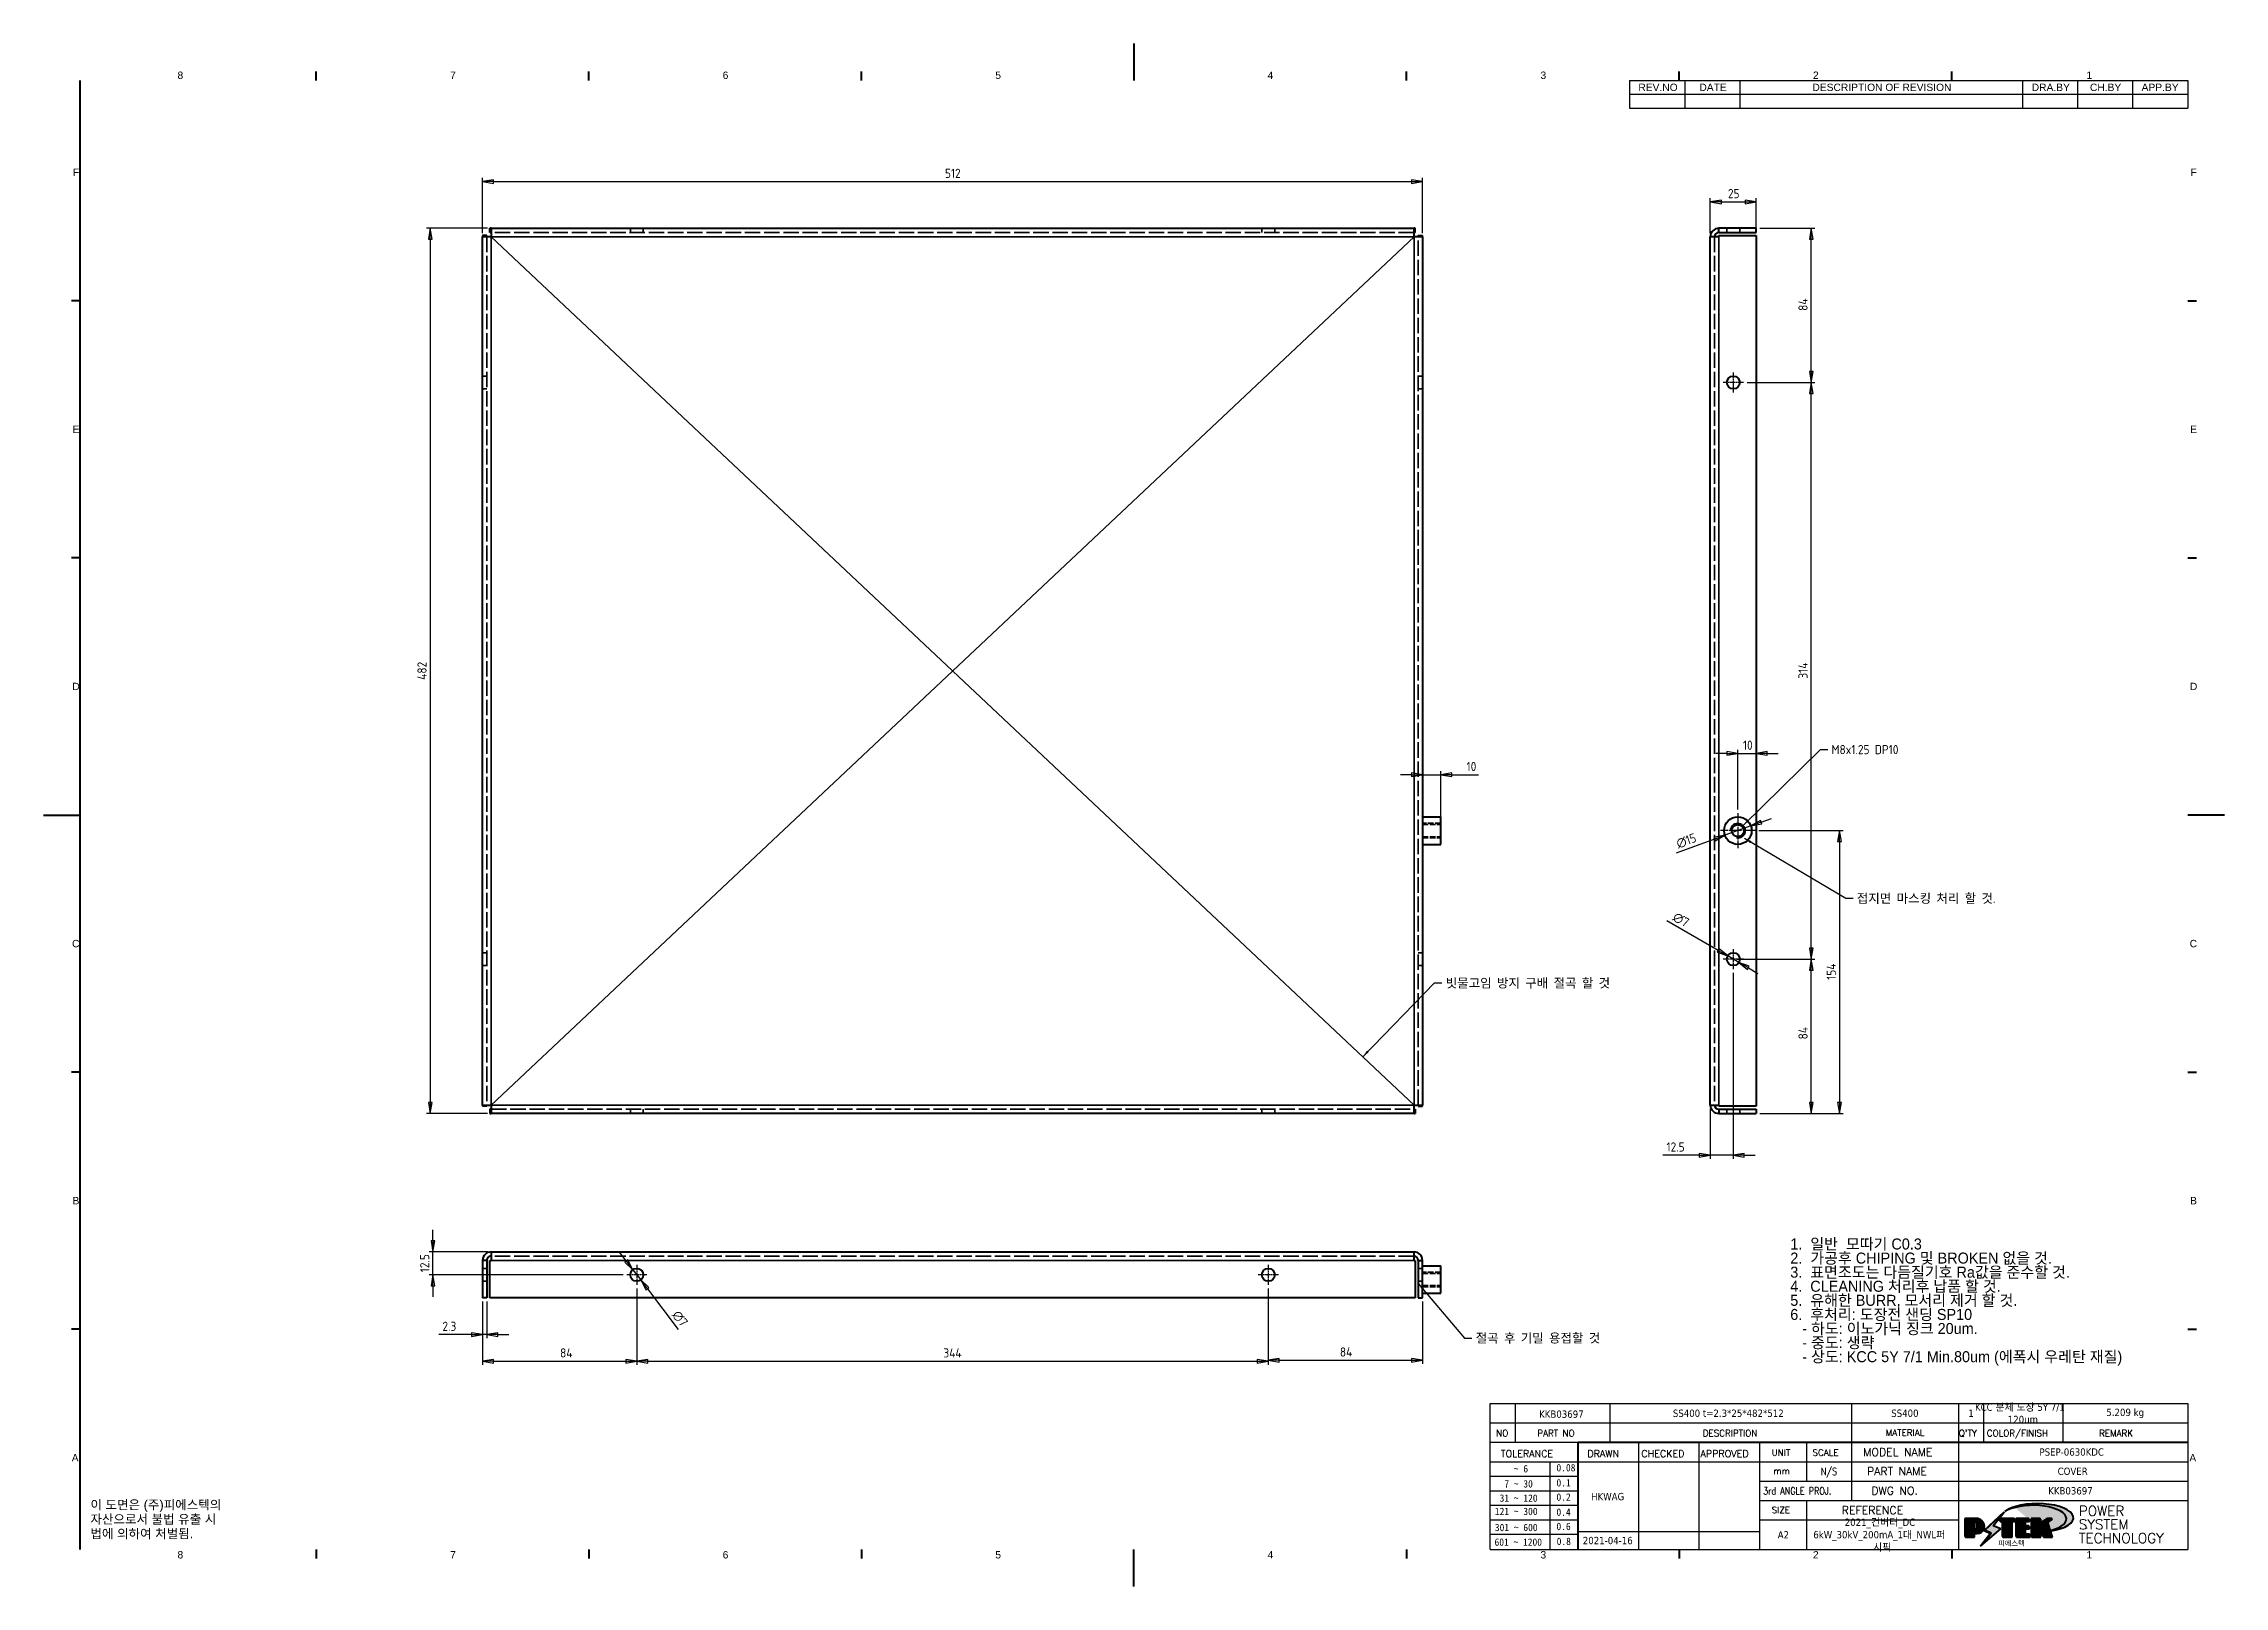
# Model space of a CAD drawing. Header units: millimetres. Extents: x 0 to 1188, y 0 to 840.
import ezdxf
from ezdxf.enums import TextEntityAlignment as Align

# ---------------------------------------------------------------- set-up
doc = ezdxf.new("R2010")
doc.units = ezdxf.units.MM
doc.header["$LTSCALE"] = 2
doc.linetypes.add('CHAIN', pattern=[0.35429999999999995, 0.2362, -0.0295, 0.0591, -0.0295])
doc.linetypes.add('DASHED', pattern=[0.2067, 0.1654, -0.0413])
doc.layers.get('0').update_dxf_attribs({"lineweight": 25})
for name, color, linetype, lineweight in [('가려진 것(ISO)', 5, 'DASHED', 35), ('가시적인 것(ISO)', 7, 'Continuous', 50), ('가시적인 좁은 것(ISO)', 1, 'Continuous', 35), ('경계(ISO)', 7, 'Continuous', 70), ('기호(ISO)', 7, 'Continuous', 25), ('스케치 형상(ISO)', 7, 'Continuous', 25), ('제목(ISO)', 5, 'Continuous', 50), ('중심 표식(ISO)', 1, 'Continuous', 25), ('치수(ISO)', 7, 'Continuous', 25), ('해치(ISO)', 1, 'Continuous', 18)]:
    doc.layers.add(name, color=color, linetype=linetype, lineweight=lineweight)
doc.styles.add('HAN_291', font='')
doc.styles.add('HAN_370', font='', dxfattribs={"width": 2})
doc.styles.add('ISO Proportional', font='arial.ttf')
doc.styles.add('ISO ProportionalPSTEK', font='isocp.shx')
doc.styles.add('RC_284', font='ROMANC.shx')
doc.styles.add('RC_287', font='ROMANC.shx')
doc.styles.add('RC_292', font='ROMANC.shx')
doc.styles.add('ROMANT_294', font='romant.shx')
doc.styles.add('텍스트 스타일333', font='ROMANC.shx', dxfattribs={"width": 0.800000011920929})
doc.styles.add('텍스트 스타일359', font='tahoma.ttf')
doc.styles.get('HAN_291').set_extended_font_data('GulimChe')
doc.styles.get('HAN_370').set_extended_font_data('GulimChe')
doc.dimstyles.new('PSTEK', dxfattribs={"dimscale": 2, "dimtxt": 2.5, "dimasz": 3, "dimexe": 1, "dimexo": 1, "dimgap": 1, "dimtad": 1, "dimrnd": 1e-08, "dimdsep": 46, "dimtxsty": 'ISO ProportionalPSTEK', "dimblk": 'Filled-1', "dimcen": 0.09, "dimdle": 10, "dimclrd": 3, "dimclre": 3, "dimclrt": 1, "dimadec": 1, "dimazin": 2, "dimtfac": 1, "dimtmove": 0, "dimatfit": 3, "dimfxl": 0, "dimtolj": 1, "dimlwd": -1, "dimlwe": -1, "dimarcsym": 0})
doc.dimstyles.new('PSTEK$7', dxfattribs={"dimscale": 2, "dimtxt": 2.5, "dimasz": 2, "dimexe": 1, "dimexo": 1, "dimgap": 1, "dimtad": 1, "dimrnd": 1e-08, "dimdsep": 46, "dimtxsty": 'ISO ProportionalPSTEK', "dimblk": 'Filled-1', "dimcen": 0.09, "dimdle": 10, "dimclrd": 3, "dimclre": 3, "dimclrt": 1, "dimadec": 1, "dimazin": 2, "dimtfac": 1, "dimtmove": 0, "dimatfit": 3, "dimfxl": 0, "dimtolj": 1, "dimlwd": -1, "dimlwe": -1, "dimarcsym": 0})

msp = doc.modelspace()

# ---------------------------------------------------------------- texts
at = {"layer": '기호(ISO)', "color": 1, "insert": (973.9544162777192, 458.1217315298461), "char_height": 5, "width": 43.21692519187934, "attachment_point": 1, "line_spacing_factor": 0.4375, "style": 'ISO ProportionalPSTEK'}
msp.add_mtext('{M8x1.25 DP10}', dxfattribs=at)
at = {"layer": '기호(ISO)', "color": 1, "char_height": 5, "attachment_point": 1, "style": 'ISO ProportionalPSTEK'}
for s, insert, width in [('{\\fISOCP|b0|i0;\\H5.0000;접지면 마스킹 처리 할 것.}', (987.7415763078919, 377.155059142996), 87.72943496704102), ('{\\fISOCP|b0|i0;\\H5.0000;빗물고임 방지 구배 절곡 할 것}', (763.7711813358413, 331.0481079688971), 103.7246704101562), ('{\\fISOCP|b0|i0;\\H5.0000;절곡 후 기밀 용접할 것}', (780.118260010754, 137.7291456136422), 78.34922313690186)]:
    msp.add_mtext(s, dxfattribs=dict(at, insert=insert, width=width))
at = {"layer": '기호(ISO)', "color": 7, "insert": (25.51015550592614, 46.95152803435204), "char_height": 5, "width": 78.61220749086536, "attachment_point": 1, "line_spacing_factor": 0.9442214965820312, "style": 'ISO Proportional'}
msp.add_mtext('{\\fArial|b0|i0;\\H5.0000;이 도면은 (주)피에스텍의\\P자산으로서 불법 유출 시 \\P법에 의하여 처벌됨.}', dxfattribs=at)

# ---------------------------------------------------------------- blocks, each defined once
blk = doc.blocks.new('경계 Default Border')
at = {"layer": '경계(ISO)'}
for p, q in [((74.25000190734863, 410), (74.25000190734863, 412.400016784668)), ((148.5000038146973, 410), (148.5000038146973, 412.400016784668)), ((222.7499961853027, 410), (222.7499961853027, 412.400016784668)), ((371.25, 410), (371.25, 412.400016784668)), ((445.4999923706055, 410), (445.4999923706055, 412.400016784668)), ((519.7499847412109, 410), (519.7499847412109, 412.400016784668)), ((10, 350), (7.599999904632568, 350)), ((584.0000152587891, 350), (586.3999938964844, 350)), ((10, 280), (7.599999904632568, 280)), ((584.0000152587891, 280), (586.3999938964844, 280)), ((10, 140), (7.599999904632568, 140)), ((584.0000152587891, 140), (586.3999938964844, 140)), ((10, 70), (7.599999904632568, 70)), ((584.0000152587891, 70), (586.3999938964844, 70)), ((74.25000190734863, 10), (74.25000190734863, 7.599999904632568)), ((148.5000038146973, 10), (148.5000038146973, 7.599999904632568)), ((222.7499961853027, 10), (222.7499961853027, 7.599999904632568)), ((371.25, 10), (371.25, 7.599999904632568)), ((445.4999923706055, 10), (445.4999923706055, 7.599999904632568)), ((519.7499847412109, 10), (519.7499847412109, 7.599999904632568))]:
    blk.add_line(p, q, dxfattribs=at)
at = {"layer": '경계(ISO)', "flags": 128}
for points in [[(297.0000076293945, 420), (297.0000076293945, 410)], [(10, 10), (10, 410)], [(0, 210), (10, 210)], [(594.0000152587891, 210), (584.0000152587891, 210)], [(297.0000076293945, 0), (297.0000076293945, 10)]]:
    blk.add_lwpolyline(points, dxfattribs=at)
at = {"layer": '경계(ISO)', "color": 7, "char_height": 2.000000029802322, "attachment_point": 7, "style": 'ISO Proportional'}
for s, insert in [('8', (36.46672347123954, 410.3664634140208)), ('7', (110.7375235247976, 410.4)), ('6', (184.9587234506403, 410.3664634140208)), ('5', (259.2199234794792, 410.3664634140208)), ('4', (333.3851232611271, 410.4)), ('3', (407.7215234835991, 410.3664634140208)), ('2', (481.9331233847226, 410.4)), ('1', (556.416723986221, 410.4)), ('F', (7.986342061039688, 383.9999999850988)), ('F', (584.786342090842, 383.9999999850988)), ('E', (7.899835943242895, 313.9999999850988)), ('E', (584.6998359730452, 313.9999999850988)), ('D', (7.816454218356083, 243.9999999850988)), ('D', (584.6164542481583, 243.9999999850988)), ('C', (7.736454012363463, 173.9664633991197)), ('C', (584.5364540421657, 173.9664633991197)), ('B', (7.882235897924518, 103.9999999850988)), ('B', (584.6822359277268, 103.9999999850988)), ('A', (7.660824365649265, 33.99999998509884)), ('A', (584.4608243954516, 33.99999998509884)), ('8', (36.46672347123954, 7.566463384218514)), ('7', (110.7375235247976, 7.599999970197677)), ('6', (184.9587234506403, 7.566463384218514)), ('5', (259.2199234794792, 7.566463384218514)), ('4', (333.3851232611271, 7.599999970197677)), ('3', (407.7215234835991, 7.566463384218514)), ('2', (481.9331233847226, 7.599999970197677)), ('1', (556.416723986221, 7.599999970197677))]:
    blk.add_mtext(s, dxfattribs=dict(at, insert=insert))
blk = doc.blocks.new('제목 블록 PSTEK')
h = blk.add_hatch(color=1)
edge = h.paths.add_edge_path(flags=0)
edge.add_line((314.2242174273352, 19.60711530335299), (314.2242174273352, 17.00126995915134))
edge.add_line((314.2242174273352, 17.00126995915134), (314.3485873187598, 17.00126995915134))
edge.add_arc((314.3485873187598, 17.6527312952023), 0.6514613360509371, 270, 360)
edge.add_line((315.0000486548106, 17.6527312952023), (315.0000486548106, 18.95565396730211))
edge.add_arc((314.3485873187598, 18.95565396730212), 0.6514613360508712, 0, 90)
edge.add_line((314.3485873187598, 19.60711530335299), (314.2242174273352, 19.60711530335299))
edge = h.paths.add_edge_path()
edge.add_arc((314.9847713324306, 18.28938669179658), 1.969189947606664, 269.9999999999959, 450)
edge.add_line((314.9847713324306, 20.25857663940318), (311.7664314776902, 20.25857663940324))
edge.add_line((311.7664314776902, 20.25857663940324), (311.7664314776902, 15.3430047401139))
edge.add_line((311.7664314776902, 15.3430047401139), (314.2242174273352, 15.3430047401139))
edge.add_line((314.2242174273352, 15.3430047401139), (314.2242174273352, 16.32019674418991))
edge.add_line((314.2242174273352, 16.32019674418991), (314.9847713324307, 16.32019674418991))
h = blk.add_hatch(color=252)
edge = h.paths.add_edge_path()
edge.add_arc((314.9847713324309, 18.28938669179657), 1.969189947606666, 270, 406.8278729790604)
edge.add_arc((315.1624426058984, 18.1413272972396), 1.969189947606962, -90, 53.560984836317004, ccw=False)
edge.add_line((315.1624426058984, 16.17213734963263), (314.4018887008024, 16.17213734963263))
edge.add_line((314.4018887008024, 16.17213734963263), (314.4018887008024, 15.19494534555726))
edge.add_line((314.4018887008024, 15.19494534555726), (311.9441027511573, 15.19494534555726))
edge.add_line((311.9441027511573, 15.19494534555726), (311.9441027511573, 15.3430047401139))
edge.add_line((311.9441027511573, 15.3430047401139), (314.2242174273352, 15.3430047401139))
edge.add_line((314.2242174273352, 15.3430047401139), (314.2242174273352, 16.32019674418991))
edge.add_line((314.2242174273352, 16.32019674418991), (314.9847713324309, 16.32019674418991))
h = blk.add_hatch(color=252)
edge = h.paths.add_edge_path()
edge.add_line((314.4018887008024, 19.45905590879572), (314.5262585922315, 19.45905590879572))
edge.add_arc((314.5262585922314, 18.80759457274939), 0.6514613360463194, 60.4189348879147, 90.00000000000318, ccw=False)
edge.add_arc((314.3485873187602, 18.95565396730057), 0.6514613360524251, 39.96992292766206, 90.00000000009999)
edge.add_line((314.3485873187591, 19.60711530335307), (314.2242174273352, 19.60711530335298))
edge.add_line((314.2242174273352, 19.60711530335299), (314.2242174273352, 17.00126995915134))
edge.add_line((314.2242174273352, 17.00126995915134), (314.3485873187591, 17.00126995915134))
edge.add_arc((314.3485873187568, 17.652731295233), 0.6514613360816299, 270.0000000002, 274.6930825552478)
edge.add_line((314.4018887008024, 17.0034541317032), (314.4018887008024, 19.45905590879572))
for color, points in [(252, [(317.2195697678507, 17.0593801673321), (322.0326348870767, 21.62682475217465), (322.2781991042243, 21.94392121864296), (317.0471853425802, 16.97985676345368), (318.7512090904202, 16.1899260703855), (316.0018030350395, 12.71868385740789), (316.3356552234328, 13.00206718743325), (318.9235935156908, 16.2694494742633)]), (5, [(321.6183518841322, 17.4193704504104), (319.5281351041078, 18.24969419629727), (322.4505835294948, 22.02344462252142), (317.2195697678507, 17.0593801673321), (318.9235935156908, 16.2694494742633), (316.1741874603099, 12.79820726128571)]), (1, [(324.4839107253602, 19.60711530335299), (325.2419748254881, 19.60711530335299), (325.2419748254881, 20.25857663940324), (321.2266040451076, 20.25857663940324), (321.2266040451076, 19.60711530335299), (321.9846681452406, 19.60711530335299), (321.9846681452406, 15.3430047401139), (324.4839107253602, 15.3430047401139)]), (252, [(321.9846681452406, 19.60711530335299), (321.4042753185749, 19.60711530335299), (321.4042753185749, 19.45905590879572), (321.9846681452406, 19.45905590879572)]), (252, [(324.6615819988275, 19.45905590879572), (325.4196460989604, 19.45905590879572), (325.4196460989604, 20.11051724484596), (325.2419748254881, 20.11051724484596), (325.2419748254881, 19.60711530335299), (324.4839107253602, 19.60711530335299), (324.4839107253602, 15.3430047401139), (322.1623394187076, 15.3430047401139), (322.1623394187076, 15.19494534555726), (324.6615819988275, 15.19494534555726)]), (1, [(329.2277337269622, 20.25857663940324), (325.65654113025, 20.25857663940324), (325.65654113025, 15.3430047401139), (329.3580259941756, 15.3430047401139), (329.3580259941756, 15.9944660761648), (328.1137701654877, 15.9944660761648), (328.1137701654877, 17.56360607323003), (329.2277337269622, 17.56360607323003), (329.2277337269622, 18.25543873810179), (328.1137701654877, 18.25543873810179), (328.1137701654877, 19.60711530335299), (329.2277337269622, 19.60711530335299)]), (252, [(328.2914414389548, 19.45905590879572), (329.4054050004294, 19.45905590879572), (329.4054050004294, 20.11051724484596), (329.2277337269622, 20.11051724484596), (329.2277337269622, 19.60711530335299), (328.1137701654877, 19.60711530335299), (328.1137701654877, 18.25543873810179), (328.2914414389548, 18.25543873810179)]), (252, [(328.2914414389548, 17.41554667867274), (329.4054050004294, 17.41554667867274), (329.4054050004294, 18.10737934354514), (329.2277337269622, 18.10737934354514), (329.2277337269622, 17.56360607323003), (328.1137701654877, 17.56360607323003), (328.1137701654877, 15.9944660761648), (328.2914414389548, 15.9944660761648)]), (1, [(332.3312149849806, 20.25857663940324), (329.8592894925411, 20.25857663940324), (329.8592894925411, 15.3430047401139), (332.3312149849806, 15.3430047401139), (332.3312149849806, 17.4318630164523), (333.0701931098801, 15.3430047401139), (335.4855464857051, 15.3430047401139), (334.2514536401189, 19.30614745124769), (335.4379594596742, 20.25857663940324), (334.3071782107978, 20.25857663940324), (332.3312149849806, 18.99741471888304)]), (252, [(332.5088862584528, 20.1105172448466), (332.3312149849806, 20.1105172448466), (332.3312149849806, 18.99741471888368), (332.5088862584528, 19.11081371413894)]), (252, [(335.6156307331414, 20.11051724484596), (335.2535118015555, 20.11051724484596), (334.2514536401189, 19.30614745124769), (335.4855464857051, 15.3430047401139), (333.1954852176545, 15.3430047401139), (333.2478643833523, 15.19494534555726), (335.6632177591723, 15.19494534555726), (334.4291249135862, 19.15808805669106)]), (252, [(329.5356972676428, 15.8464066816075), (329.3580259941756, 15.8464066816075), (329.3580259941756, 15.3430047401139), (325.8342124037171, 15.3430047401139), (325.8342124037171, 15.19494534555726), (329.5356972676428, 15.19494534555726)]), (252, [(332.5088862584528, 16.92964231796647), (332.3312149849806, 17.43186301645164), (332.3312149849806, 15.3430047401139), (330.0369607660135, 15.3430047401139), (330.0369607660135, 15.19494534555726), (332.5088862584528, 15.19494534555726)])]:
    blk.add_hatch(color=color).paths.add_polyline_path(points)
at = {"layer": '해치(ISO)'}
h = blk.add_hatch(color=140, dxfattribs=at)
edge = h.paths.add_edge_path()
edge.add_ellipse((330.3660919371412, 20.15576403068321), major_axis=(9.100907360794343, 0), ratio=0.4069904968023172, start_angle=301.3098473703837, end_angle=507.7436900681698)
edge.add_ellipse((331.5340919371412, 20.4634168429492), major_axis=(-9.82350664112931, 0), ratio=0.3942600559756514, start_angle=111.51207141178469, end_angle=334.47025347086895, ccw=False)
edge.add_line((335.1363447531188, 16.8601935978785), (335.0955236905705, 16.99119398620872))
at = {"color": 180}
for p, q in [((182.475792979055, 11.79100474011392), (182.4757929790549, 51.56524660363496)), ((182.4757929790549, 51.56524660363496), (372.4757929537551, 51.56524660363496)), ((189.2651435055721, 51.56524660363496), (189.2651435055722, 41.00524660363494)), ((215.2152739891528, 41.00524660363494), (215.2152739891528, 51.56524660363496)), ((280.8758854511282, 51.56524660363496), (280.8758854511282, 41.00524660363494)), ((310.0881549537552, 51.56524660363496), (310.0881549537553, 41.00524660363494)), ((316.9044520275131, 51.56524660363496), (316.9044520275127, 41.00524660363494)), ((338.4566026226726, 51.56524660363496), (338.4566026226727, 41.00524660363494)), ((372.4757929537551, 51.56524660363496), (372.4757929537551, 11.79100474011389)), ((182.475792979055, 46.2852466036349), (372.4757929537551, 46.28524660363492)), ((182.475792979055, 41.00524660363493), (206.451475290024, 41.00524660363493)), ((182.475792979055, 35.72524660363497), (206.451475290024, 35.72524660363497)), ((198.8621818849491, 12.02524660363491), (198.8621818849491, 35.72524660363497)), ((206.451475290024, 35.72524660363497), (372.4757929537551, 35.72524660363497)), ((222.9401812389276, 11.79100474011392), (222.9401812389276, 41.00524660363494)), ((239.4288871878316, 11.79100474011392), (239.4288871878316, 41.00524660363494)), ((255.9175931367356, 11.79100474011392), (255.9175931367356, 41.00524660363494)), ((268.6918866058747, 41.00524660363494), (268.6918866058747, 30.44524660363498)), ((280.8758854511282, 41.00524660363494), (280.8758854511282, 25.16524660363502)), ((310.088154953755, 41.00524660363494), (310.088154953755, 11.79100474011392)), ((182.475792979055, 31.77524660363492), (206.451475290024, 31.77524660363492)), ((255.917593136736, 30.44524660363498), (372.4757929537552, 30.44524660363501)), ((182.475792979055, 27.82524660363487), (206.451475290024, 27.82524660363487)), ((182.475792979055, 23.87524660363505), (206.451475290024, 23.87524660363505)), ((255.9175931367359, 25.16524660363502), (372.4757929537552, 25.165246603635)), ((268.6918866058744, 25.16524660363502), (268.6918866058744, 11.79100474011392)), ((182.475792979055, 19.92524660363478), (206.451475290024, 19.92524660363478)), ((255.9175931367359, 19.88524660363481), (310.0881549537553, 19.88524660363481)), ((182.475792979055, 15.97524660363496), (206.451475290024, 15.97524660363496)), ((206.451475290024, 16.74100474011396), (255.9175931367359, 16.74100474011396)), ((182.475792979055, 11.79100474011392), (372.4757929537551, 11.79100474011389))]:
    blk.add_line(p, q, dxfattribs=at)
at = {"color": 7, "linetype": 'Continuous', "lineweight": 25}
blk.add_line((182.4771903250938, 46.27967054998719), (231.7273669611342, 46.27967054998717), dxfattribs=at)
at = {"color": 7, "lineweight": 50}
for p, q in [((206.4514752900237, 11.79100474011392), (206.4514752900237, 41.00524660363494)), ((206.451475290024, 41.00524660363494), (372.4757929537551, 41.00524660363496))]:
    blk.add_line(p, q, dxfattribs=at)
at = {"color": 7}
for p, q in [((311.7664314776902, 20.25900474011391), (311.7664314776902, 15.34300474011391)), ((314.9847713324309, 20.25857663940324), (311.7664314776902, 20.25857663940324)), ((314.9847713324309, 20.25857663940324), (311.7664314776902, 20.25857663940324)), ((311.7664314776902, 20.25857663940324), (311.7664314776902, 15.3430047401139)), ((314.2242174273352, 17.00126995915134), (314.2242174273352, 19.60711530335299)), ((314.2242174273352, 19.60711530335299), (314.3485873187591, 19.60711530335299)), ((314.3485873187591, 19.60711530335299), (314.2242174273352, 19.60711530335299)), ((314.2242174273352, 19.60711530335299), (314.2242174273352, 17.00126995915134)), ((314.2242174273352, 17.00126995915134), (314.2242174273352, 19.60711530335299)), ((314.2242174273352, 19.60711530335299), (314.3485873187591, 19.60711530335299)), ((314.4018887008024, 19.45905590879572), (314.5262585922314, 19.45905590879572)), ((314.4018887008024, 17.0034541317032), (314.4018887008024, 19.45905590879572)), ((315.0000486548106, 18.95565396730275), (315.0000486548106, 17.65273129520161)), ((315.0000486548106, 18.95565396730275), (315.0000486548106, 17.65273129520161)), ((322.2781991042243, 21.94392121864296), (317.0471853425802, 16.97985676345368)), ((322.4505835294948, 22.02344462252142), (317.2195697678507, 17.0593801673321)), ((317.2195697678507, 17.0593801673321), (322.0326348870767, 21.62682475217465)), ((319.5281351041078, 18.24969419629727), (322.4505835294948, 22.02344462252142)), ((321.6183518841322, 17.4193704504104), (319.5281351041078, 18.24969419629727)), ((325.2419748254881, 20.25857663940324), (321.2266040451076, 20.25857663940324)), ((321.2266040451076, 20.25857663940324), (321.2266040451076, 19.60711530335299)), ((325.2419748254881, 20.25857663940324), (321.2266040451076, 20.25857663940324)), ((321.2266040451076, 20.25857663940324), (321.2266040451076, 19.60711530335299)), ((321.2266040451076, 19.60711530335299), (321.9846681452406, 19.60711530335299)), ((321.2266040451076, 19.60711530335299), (321.9846681452406, 19.60711530335299)), ((321.4042753185749, 19.60711530335299), (321.4042753185749, 19.45905590879572)), ((321.9846681452406, 19.60711530335299), (321.4042753185749, 19.60711530335299)), ((321.4042753185749, 19.45905590879572), (321.9846681452406, 19.45905590879572)), ((321.9846681452406, 19.60711530335299), (321.9846681452406, 15.3430047401139)), ((321.9846681452406, 19.45905590879572), (321.9846681452406, 19.60711530335299)), ((321.9846681452406, 19.60711530335299), (321.9846681452406, 15.3430047401139)), ((322.0326348870767, 21.62682475217465), (322.2781991042243, 21.94392121864296)), ((324.4839107253602, 19.60711530335299), (325.2419748254881, 19.60711530335299)), ((324.4839107253602, 15.3430047401139), (324.4839107253602, 19.60711530335299)), ((325.2419748254881, 19.60711530335299), (324.4839107253602, 19.60711530335299)), ((324.4839107253602, 19.60711530335299), (324.4839107253602, 15.3430047401139)), ((324.4839107253602, 19.60711530335299), (325.2419748254881, 19.60711530335299)), ((324.4839107253602, 15.3430047401139), (324.4839107253602, 19.60711530335299)), ((324.6615819988275, 19.45905590879572), (325.4196460989604, 19.45905590879572)), ((324.6615819988275, 15.19494534555726), (324.6615819988275, 19.45905590879572)), ((325.2419748254881, 19.60711530335299), (325.2419748254881, 20.25857663940324)), ((325.2419748254881, 19.60711530335299), (325.2419748254881, 20.25857663940324)), ((325.4196460989604, 20.11051724484596), (325.2419748254881, 20.11051724484596)), ((325.2419748254881, 20.11051724484596), (325.2419748254881, 19.60711530335299)), ((325.4196460989604, 19.45905590879572), (325.4196460989604, 20.11051724484596)), ((329.2277337269622, 20.25857663940324), (325.65654113025, 20.25857663940324)), ((325.65654113025, 20.25857663940324), (325.65654113025, 15.3430047401139)), ((325.65654113025, 20.25857663940324), (325.65654113025, 15.3430047401139)), ((329.2277337269622, 20.25857663940324), (325.65654113025, 20.25857663940324)), ((328.1137701654877, 18.25543873810179), (328.1137701654877, 19.60711530335299)), ((328.1137701654877, 19.60711530335299), (329.2277337269622, 19.60711530335299)), ((329.2277337269622, 19.60711530335299), (328.1137701654877, 19.60711530335299)), ((328.1137701654877, 19.60711530335299), (328.1137701654877, 18.25543873810179)), ((328.1137701654877, 18.25543873810179), (328.1137701654877, 19.60711530335299)), ((328.1137701654877, 19.60711530335299), (329.2277337269622, 19.60711530335299)), ((329.2277337269622, 18.25543873810179), (328.1137701654877, 18.25543873810179)), ((328.1137701654877, 18.25543873810179), (328.2914414389548, 18.25543873810179)), ((329.2277337269622, 18.25543873810179), (328.1137701654877, 18.25543873810179)), ((328.2914414389548, 18.25543873810179), (328.2914414389548, 19.45905590879572)), ((328.2914414389548, 19.45905590879572), (329.4054050004294, 19.45905590879572)), ((329.2277337269622, 19.60711530335299), (329.2277337269622, 20.25857663940324)), ((329.2277337269622, 19.60711530335299), (329.2277337269622, 20.25857663940324)), ((329.4054050004294, 20.11051724484596), (329.2277337269622, 20.11051724484596)), ((329.2277337269622, 20.11051724484596), (329.2277337269622, 19.60711530335299)), ((329.2277337269622, 17.56360607323003), (329.2277337269622, 18.25543873810179)), ((329.2277337269622, 17.56360607323003), (329.2277337269622, 18.25543873810179)), ((329.4054050004294, 18.10737934354514), (329.2277337269622, 18.10737934354514)), ((329.2277337269622, 18.10737934354514), (329.2277337269622, 17.56360607323003)), ((329.4054050004294, 19.45905590879572), (329.4054050004294, 20.11051724484596)), ((329.4054050004294, 17.41554667867274), (329.4054050004294, 18.10737934354514)), ((332.3312149849806, 20.25857663940324), (329.8592894925411, 20.25857663940324)), ((329.8592894925411, 20.25857663940324), (329.8592894925411, 15.3430047401139)), ((329.8592894925411, 20.25857663940324), (329.8592894925411, 15.3430047401139)), ((332.3312149849806, 20.25857663940324), (329.8592894925411, 20.25857663940324)), ((334.3071782107978, 20.25857663940324), (332.3312149849806, 18.99741471888304)), ((332.3312149849806, 18.99741471888304), (332.3312149849806, 20.25857663940324)), ((334.3071782107978, 20.25857663940324), (332.3312149849806, 18.99741471888304)), ((332.3312149849806, 18.99741471888304), (332.3312149849806, 20.25857663940324)), ((332.5088862584528, 20.1105172448466), (332.3312149849806, 20.1105172448466)), ((332.3312149849806, 20.1105172448466), (332.3312149849806, 18.99741471888368)), ((332.3312149849806, 18.99741471888368), (332.5088862584528, 19.11081371413894)), ((332.5088862584528, 19.11081371413894), (332.5088862584528, 20.1105172448466)), ((334.2514536401189, 19.30614745124769), (335.4379594596742, 20.25857663940324)), ((334.2514536401189, 19.30614745124769), (335.4379594596742, 20.25857663940324)), ((335.2535118015555, 20.11051724484596), (334.2514536401189, 19.30614745124769)), ((335.4855464857051, 15.3430047401139), (334.2514536401189, 19.30614745124769)), ((334.2514536401189, 19.30614745124769), (335.4855464857051, 15.3430047401139)), ((335.4855464857051, 15.3430047401139), (334.2514536401189, 19.30614745124769)), ((335.4379594596742, 20.25857663940324), (334.3071782107978, 20.25857663940324)), ((335.4379594596742, 20.25857663940324), (334.3071782107978, 20.25857663940324)), ((334.4291249135862, 19.15808805669104), (335.6156307331414, 20.11051724484596)), ((335.6632177591723, 15.19494534555726), (334.4291249135862, 19.15808805669104)), ((335.6156307331414, 20.11051724484596), (335.2535118015555, 20.11051724484596)), ((311.7664314776902, 15.3430047401139), (314.2242174273352, 15.3430047401139)), ((311.7664314776902, 15.3430047401139), (314.2242174273352, 15.3430047401139)), ((314.2242174273352, 15.3430047401139), (311.9441027511573, 15.3430047401139)), ((311.9441027511573, 15.3430047401139), (311.9441027511573, 15.19494534555726)), ((311.9441027511573, 15.19494534555726), (314.4018887008024, 15.19494534555726)), ((314.3485873187591, 17.00126995915134), (314.2242174273352, 17.00126995915134)), ((314.2242174273352, 17.00126995915134), (314.3485873187591, 17.00126995915134)), ((314.3485873187591, 17.00126995915134), (314.2242174273352, 17.00126995915134)), ((314.2242174273352, 16.32019674418991), (314.9847713324309, 16.32019674418991)), ((314.2242174273352, 15.3430047401139), (314.2242174273352, 16.32019674418991)), ((314.9847713324309, 16.32019674418991), (314.2242174273352, 16.32019674418991)), ((314.2242174273352, 16.32019674418991), (314.2242174273352, 15.3430047401139)), ((314.2242174273352, 16.32019674418991), (314.9847713324309, 16.32019674418991)), ((314.2242174273352, 15.3430047401139), (314.2242174273352, 16.32019674418991)), ((314.4018887008024, 16.17213734963263), (315.162442605898, 16.17213734963263)), ((314.4018887008024, 15.19494534555726), (314.4018887008024, 16.17213734963263)), ((318.7512090904202, 16.1899260703855), (316.0018030350395, 12.71868385740789)), ((316.0018030350395, 12.71868385740789), (316.3356552234328, 13.00206718743325)), ((316.1741874603099, 12.79820726128571), (321.6183518841322, 17.4193704504104)), ((318.9235935156908, 16.2694494742633), (316.1741874603099, 12.79820726128571)), ((316.3356552234328, 13.00206718743325), (318.9235935156908, 16.2694494742633)), ((317.0471853425802, 16.97985676345368), (318.7512090904202, 16.1899260703855)), ((318.9235935156908, 16.2694494742633), (317.2195697678507, 17.0593801673321)), ((317.2195697678507, 17.0593801673321), (318.9235935156908, 16.2694494742633)), ((321.9846681452406, 15.3430047401139), (324.4839107253602, 15.3430047401139)), ((321.9846681452406, 15.3430047401139), (324.4839107253602, 15.3430047401139)), ((324.4839107253602, 15.3430047401139), (322.1623394187076, 15.3430047401139)), ((322.1623394187076, 15.3430047401139), (322.1623394187076, 15.19494534555726)), ((322.1623394187076, 15.19494534555726), (324.6615819988275, 15.19494534555726)), ((325.65654113025, 15.3430047401139), (329.3580259941756, 15.3430047401139)), ((325.65654113025, 15.3430047401139), (329.3580259941756, 15.3430047401139)), ((329.3580259941756, 15.3430047401139), (325.8342124037171, 15.3430047401139)), ((325.8342124037171, 15.3430047401139), (325.8342124037171, 15.19494534555726)), ((325.8342124037171, 15.19494534555726), (329.5356972676428, 15.19494534555726)), ((328.1137701654877, 17.56360607323003), (329.2277337269622, 17.56360607323003)), ((328.1137701654877, 15.9944660761648), (328.1137701654877, 17.56360607323003)), ((329.2277337269622, 17.56360607323003), (328.1137701654877, 17.56360607323003)), ((328.1137701654877, 17.56360607323003), (328.1137701654877, 15.9944660761648)), ((328.1137701654877, 17.56360607323003), (329.2277337269622, 17.56360607323003)), ((328.1137701654877, 15.9944660761648), (328.1137701654877, 17.56360607323003)), ((329.3580259941756, 15.9944660761648), (328.1137701654877, 15.9944660761648)), ((328.1137701654877, 15.9944660761648), (328.2914414389548, 15.9944660761648)), ((329.3580259941756, 15.9944660761648), (328.1137701654877, 15.9944660761648)), ((328.2914414389548, 15.9944660761648), (328.2914414389548, 17.41554667867274)), ((328.2914414389548, 17.41554667867274), (329.4054050004294, 17.41554667867274)), ((329.3580259941756, 15.3430047401139), (329.3580259941756, 15.9944660761648)), ((329.3580259941756, 15.3430047401139), (329.3580259941756, 15.9944660761648)), ((329.5356972676428, 15.8464066816075), (329.3580259941756, 15.8464066816075)), ((329.3580259941756, 15.8464066816075), (329.3580259941756, 15.3430047401139)), ((329.5356972676428, 15.19494534555726), (329.5356972676428, 15.8464066816075)), ((329.8592894925411, 15.3430047401139), (332.3312149849806, 15.3430047401139)), ((329.8592894925411, 15.3430047401139), (332.3312149849806, 15.3430047401139)), ((332.3312149849806, 15.3430047401139), (330.0369607660135, 15.3430047401139)), ((330.0369607660135, 15.3430047401139), (330.0369607660135, 15.19494534555726)), ((330.0369607660135, 15.19494534555726), (332.5088862584528, 15.19494534555726)), ((332.3312149849806, 17.4318630164523), (333.0701931098801, 15.3430047401139)), ((332.3312149849806, 15.3430047401139), (332.3312149849806, 17.4318630164523)), ((332.5088862584528, 16.92964231796647), (332.3312149849806, 17.43186301645164)), ((332.3312149849806, 17.43186301645164), (332.3312149849806, 15.3430047401139)), ((332.3312149849806, 17.4318630164523), (333.0701931098801, 15.3430047401139)), ((332.3312149849806, 15.3430047401139), (332.3312149849806, 17.4318630164523)), ((332.5088862584528, 15.19494534555726), (332.5088862584528, 16.92964231796647)), ((333.0701931098801, 15.3430047401139), (335.4855464857051, 15.3430047401139)), ((333.0701931098801, 15.3430047401139), (335.4855464857051, 15.3430047401139)), ((335.4855464857051, 15.3430047401139), (333.1954852176545, 15.3430047401139)), ((333.1954852176545, 15.3430047401139), (333.2478643833523, 15.19494534555726)), ((333.2478643833523, 15.19494534555726), (335.6632177591723, 15.19494534555726)), ((345.0447381189468, 17.50375595811051), (344.9867755289346, 17.689895936919))]:
    blk.add_line(p, q, dxfattribs=at)
at = {"color": 1}
for p, q in [((314.9847713324309, 20.25857663940324), (311.7664314776902, 20.25857663940324)), ((311.7664314776902, 20.25857663940324), (311.7664314776902, 15.3430047401139)), ((314.2242174273352, 17.00126995915134), (314.2242174273352, 19.60711530335299)), ((314.2242174273352, 19.60711530335299), (314.3485873187591, 19.60711530335299)), ((315.0000486548106, 18.95565396730275), (315.0000486548106, 17.65273129520161)), ((325.2419748254881, 20.25857663940324), (321.2266040451076, 20.25857663940324)), ((321.2266040451076, 20.25857663940324), (321.2266040451076, 19.60711530335299)), ((321.2266040451076, 19.60711530335299), (321.9846681452406, 19.60711530335299)), ((321.9846681452406, 19.60711530335299), (321.9846681452406, 15.3430047401139)), ((324.4839107253602, 19.60711530335299), (325.2419748254881, 19.60711530335299)), ((324.4839107253602, 15.3430047401139), (324.4839107253602, 19.60711530335299)), ((325.2419748254881, 19.60711530335299), (325.2419748254881, 20.25857663940324)), ((329.2277337269622, 20.25857663940324), (325.65654113025, 20.25857663940324)), ((325.65654113025, 20.25857663940324), (325.65654113025, 15.3430047401139)), ((328.1137701654877, 18.25543873810179), (328.1137701654877, 19.60711530335299)), ((328.1137701654877, 19.60711530335299), (329.2277337269622, 19.60711530335299)), ((329.2277337269622, 18.25543873810179), (328.1137701654877, 18.25543873810179)), ((329.2277337269622, 19.60711530335299), (329.2277337269622, 20.25857663940324)), ((329.2277337269622, 17.56360607323003), (329.2277337269622, 18.25543873810179)), ((332.3312149849806, 20.25857663940324), (329.8592894925411, 20.25857663940324)), ((329.8592894925411, 20.25857663940324), (329.8592894925411, 15.3430047401139)), ((334.3071782107978, 20.25857663940324), (332.3312149849806, 18.99741471888304)), ((332.3312149849806, 18.99741471888304), (332.3312149849806, 20.25857663940324)), ((334.2514536401189, 19.30614745124769), (335.4379594596742, 20.25857663940324)), ((335.4855464857051, 15.3430047401139), (334.2514536401189, 19.30614745124769)), ((335.4379594596742, 20.25857663940324), (334.3071782107978, 20.25857663940324)), ((311.7664314776902, 15.3430047401139), (314.2242174273352, 15.3430047401139)), ((314.3485873187591, 17.00126995915134), (314.2242174273352, 17.00126995915134)), ((314.2242174273352, 16.32019674418991), (314.9847713324309, 16.32019674418991)), ((314.2242174273352, 15.3430047401139), (314.2242174273352, 16.32019674418991)), ((321.9846681452406, 15.3430047401139), (324.4839107253602, 15.3430047401139)), ((325.65654113025, 15.3430047401139), (329.3580259941756, 15.3430047401139)), ((328.1137701654877, 17.56360607323003), (329.2277337269622, 17.56360607323003)), ((328.1137701654877, 15.9944660761648), (328.1137701654877, 17.56360607323003)), ((329.3580259941756, 15.9944660761648), (328.1137701654877, 15.9944660761648)), ((329.3580259941756, 15.3430047401139), (329.3580259941756, 15.9944660761648)), ((329.8592894925411, 15.3430047401139), (332.3312149849806, 15.3430047401139)), ((332.3312149849806, 17.4318630164523), (333.0701931098801, 15.3430047401139)), ((332.3312149849806, 15.3430047401139), (332.3312149849806, 17.4318630164523)), ((333.0701931098801, 15.3430047401139), (335.4855464857051, 15.3430047401139))]:
    blk.add_line(p, q, dxfattribs=at)
at = {"color": 5}
for p, q in [((322.4505835294948, 22.02344462252142), (317.2195697678507, 17.0593801673321)), ((319.5281351041078, 18.24969419629727), (322.4505835294948, 22.02344462252142)), ((321.6183518841322, 17.4193704504104), (319.5281351041078, 18.24969419629727)), ((316.1741874603099, 12.79820726128571), (321.6183518841322, 17.4193704504104)), ((318.9235935156908, 16.2694494742633), (316.1741874603099, 12.79820726128571)), ((317.2195697678507, 17.0593801673321), (318.9235935156908, 16.2694494742633))]:
    blk.add_line(p, q, dxfattribs=at)
at = {"color": 7}
for centre, radius, start, end in [((314.3485873187598, 18.95565396730211), 0.6514613360508712, 0, 90), ((314.3485873187602, 18.95565396730057), 0.6514613360524251, 39.96992292766117, 90), ((314.3485873187598, 18.95565396730212), 0.6514613360508712, 0, 90), ((314.5262585922314, 18.80759457274939), 0.6514613360463193, 60.41893488791137, 90), ((314.9847713324309, 18.28938669179658), 1.969189947606665, 270, 90), ((314.9847713324309, 18.28938669179658), 1.969189947606665, 270, 90), ((314.9847713324307, 18.2893866917965), 1.969189947606594, 270, 46.82787297909833), ((315.1624426058984, 18.1413272972396), 1.969189947606961, 270, 53.56098483636067), ((314.3485873187597, 17.65273129520228), 0.6514613360509381, 270, 0), ((314.3485873187598, 17.6527312952023), 0.6514613360509381, 270, 0), ((314.3485873187568, 17.652731295233), 0.6514613360816299, 270, 274.6930825552478)]:
    blk.add_arc(centre, radius, start, end, dxfattribs=at)
at = {"color": 1}
for centre, radius, start, end in [((314.3485873187598, 18.95565396730211), 0.6514613360508712, 0, 90), ((314.9847713324309, 18.28938669179657), 1.969189947606665, 270, 90), ((314.3485873187598, 17.6527312952023), 0.6514613360509381, 270, 0)]:
    blk.add_arc(centre, radius, start, end, dxfattribs=at)
at = {"layer": '제목(ISO)', "lineweight": 18}
blk.add_line((182.475792979055, 35.72500474011393), (182.475792979055, 11.79100474011392), dxfattribs=at)
at = {"layer": '제목(ISO)'}
for p, q in [((314.9847713324306, 20.25857663940324), (311.7664314776902, 20.25857663940324)), ((311.7664314776902, 20.25857663940324), (311.7664314776902, 15.3430047401139)), ((314.2242174273352, 17.00126995915134), (314.2242174273352, 19.60711530335299)), ((314.2242174273352, 19.60711530335299), (314.3485873187598, 19.60711530335299)), ((314.3485873187591, 19.60711530335299), (314.2242174273352, 19.60711530335299)), ((314.2242174273352, 19.60711530335299), (314.2242174273352, 17.00126995915134)), ((314.4018887008024, 19.45905590879572), (314.5262585922314, 19.45905590879572)), ((314.4018887008024, 17.0034541317032), (314.4018887008024, 19.45905590879572)), ((315.0000486548106, 18.95565396730211), (315.0000486548106, 17.6527312952023)), ((322.2781991042243, 21.94392121864296), (317.0471853425802, 16.97985676345368)), ((322.4505835294948, 22.02344462252142), (317.2195697678507, 17.0593801673321)), ((317.2195697678507, 17.0593801673321), (322.0326348870767, 21.62682475217465)), ((319.5281351041078, 18.24969419629727), (322.4505835294948, 22.02344462252142)), ((321.6183518841322, 17.4193704504104), (319.5281351041078, 18.24969419629727)), ((325.2419748254881, 20.25857663940324), (321.2266040451076, 20.25857663940324)), ((321.2266040451076, 20.25857663940324), (321.2266040451076, 19.60711530335299)), ((321.2266040451076, 19.60711530335299), (321.9846681452406, 19.60711530335299)), ((321.9846681452406, 19.60711530335299), (321.4042753185749, 19.60711530335299)), ((321.4042753185749, 19.60711530335299), (321.4042753185749, 19.45905590879572)), ((321.4042753185749, 19.45905590879572), (321.9846681452406, 19.45905590879572)), ((321.9846681452406, 19.60711530335299), (321.9846681452406, 15.3430047401139)), ((321.9846681452406, 19.45905590879572), (321.9846681452406, 19.60711530335299)), ((322.0326348870767, 21.62682475217465), (322.2781991042243, 21.94392121864296)), ((324.4839107253602, 19.60711530335299), (325.2419748254881, 19.60711530335299)), ((324.4839107253602, 15.3430047401139), (324.4839107253602, 19.60711530335299)), ((325.2419748254881, 19.60711530335299), (324.4839107253602, 19.60711530335299)), ((324.4839107253602, 19.60711530335299), (324.4839107253602, 15.3430047401139)), ((324.6615819988275, 19.45905590879572), (325.4196460989604, 19.45905590879572)), ((324.6615819988275, 15.19494534555726), (324.6615819988275, 19.45905590879572)), ((325.2419748254881, 19.60711530335299), (325.2419748254881, 20.25857663940324)), ((325.4196460989604, 20.11051724484596), (325.2419748254881, 20.11051724484596)), ((325.2419748254881, 20.11051724484596), (325.2419748254881, 19.60711530335299)), ((325.4196460989604, 19.45905590879572), (325.4196460989604, 20.11051724484596)), ((329.2277337269622, 20.25857663940324), (325.65654113025, 20.25857663940324)), ((325.65654113025, 20.25857663940324), (325.65654113025, 15.3430047401139)), ((328.1137701654877, 18.25543873810179), (328.1137701654877, 19.60711530335299)), ((328.1137701654877, 19.60711530335299), (329.2277337269622, 19.60711530335299)), ((329.2277337269622, 19.60711530335299), (328.1137701654877, 19.60711530335299)), ((328.1137701654877, 19.60711530335299), (328.1137701654877, 18.25543873810179)), ((329.2277337269622, 18.25543873810179), (328.1137701654877, 18.25543873810179)), ((328.1137701654877, 18.25543873810179), (328.2914414389548, 18.25543873810179)), ((328.2914414389548, 19.45905590879572), (329.4054050004294, 19.45905590879572)), ((328.2914414389548, 18.25543873810179), (328.2914414389548, 19.45905590879572)), ((329.2277337269622, 19.60711530335299), (329.2277337269622, 20.25857663940324)), ((329.4054050004294, 20.11051724484596), (329.2277337269622, 20.11051724484596)), ((329.2277337269622, 20.11051724484596), (329.2277337269622, 19.60711530335299)), ((329.2277337269622, 17.56360607323003), (329.2277337269622, 18.25543873810179)), ((329.4054050004294, 18.10737934354514), (329.2277337269622, 18.10737934354514)), ((329.2277337269622, 18.10737934354514), (329.2277337269622, 17.56360607323003)), ((329.4054050004294, 19.45905590879572), (329.4054050004294, 20.11051724484596)), ((329.4054050004294, 17.41554667867274), (329.4054050004294, 18.10737934354514)), ((332.3312149849806, 20.25857663940324), (329.8592894925411, 20.25857663940324)), ((329.8592894925411, 20.25857663940324), (329.8592894925411, 15.3430047401139)), ((334.3071782107978, 20.25857663940324), (332.3312149849806, 18.99741471888304)), ((332.3312149849806, 18.99741471888304), (332.3312149849806, 20.25857663940324)), ((332.5088862584528, 20.1105172448466), (332.3312149849806, 20.1105172448466)), ((332.3312149849806, 20.1105172448466), (332.3312149849806, 18.99741471888368)), ((332.3312149849806, 18.99741471888368), (332.5088862584528, 19.11081371413894)), ((332.5088862584528, 19.11081371413894), (332.5088862584528, 20.1105172448466)), ((334.2514536401189, 19.30614745124769), (335.4379594596742, 20.25857663940324)), ((335.2535118015555, 20.11051724484596), (334.2514536401189, 19.30614745124769)), ((335.4855464857051, 15.3430047401139), (334.2514536401189, 19.30614745124769)), ((334.2514536401189, 19.30614745124769), (335.4855464857051, 15.3430047401139)), ((335.4379594596742, 20.25857663940324), (334.3071782107978, 20.25857663940324)), ((334.4291249135862, 19.15808805669106), (335.6156307331414, 20.11051724484596)), ((335.6632177591723, 15.19494534555726), (334.4291249135862, 19.15808805669106)), ((335.6156307331414, 20.11051724484596), (335.2535118015555, 20.11051724484596)), ((311.7664314776902, 15.3430047401139), (314.2242174273352, 15.3430047401139)), ((314.2242174273352, 15.3430047401139), (311.9441027511573, 15.3430047401139)), ((311.9441027511573, 15.3430047401139), (311.9441027511573, 15.19494534555726)), ((311.9441027511573, 15.19494534555726), (314.4018887008024, 15.19494534555726)), ((314.3485873187598, 17.00126995915134), (314.2242174273352, 17.00126995915134)), ((314.2242174273352, 17.00126995915134), (314.3485873187591, 17.00126995915134)), ((314.2242174273352, 15.3430047401139), (314.2242174273352, 16.32019674418991)), ((314.2242174273352, 16.32019674418991), (314.9847713324307, 16.32019674418991)), ((314.9847713324309, 16.32019674418991), (314.2242174273352, 16.32019674418991)), ((314.2242174273352, 16.32019674418991), (314.2242174273352, 15.3430047401139)), ((314.4018887008024, 15.19494534555726), (314.4018887008024, 16.17213734963263)), ((314.4018887008024, 16.17213734963263), (315.1624426058984, 16.17213734963263)), ((318.7512090904202, 16.1899260703855), (316.0018030350395, 12.71868385740789)), ((316.0018030350395, 12.71868385740789), (316.3356552234328, 13.00206718743325)), ((316.1741874603099, 12.79820726128571), (321.6183518841322, 17.4193704504104)), ((318.9235935156908, 16.2694494742633), (316.1741874603099, 12.79820726128571)), ((316.3356552234328, 13.00206718743325), (318.9235935156908, 16.2694494742633)), ((317.0471853425802, 16.97985676345368), (318.7512090904202, 16.1899260703855)), ((317.2195697678507, 17.0593801673321), (318.9235935156908, 16.2694494742633)), ((318.9235935156908, 16.2694494742633), (317.2195697678507, 17.0593801673321)), ((321.9846681452406, 15.3430047401139), (324.4839107253602, 15.3430047401139)), ((324.4839107253602, 15.3430047401139), (322.1623394187076, 15.3430047401139)), ((322.1623394187076, 15.3430047401139), (322.1623394187076, 15.19494534555726)), ((322.1623394187076, 15.19494534555726), (324.6615819988275, 15.19494534555726)), ((325.65654113025, 15.3430047401139), (329.3580259941756, 15.3430047401139)), ((329.3580259941756, 15.3430047401139), (325.8342124037171, 15.3430047401139)), ((325.8342124037171, 15.3430047401139), (325.8342124037171, 15.19494534555726)), ((325.8342124037171, 15.19494534555726), (329.5356972676428, 15.19494534555726)), ((328.1137701654877, 15.9944660761648), (328.1137701654877, 17.56360607323003)), ((328.1137701654877, 17.56360607323003), (329.2277337269622, 17.56360607323003)), ((329.2277337269622, 17.56360607323003), (328.1137701654877, 17.56360607323003)), ((328.1137701654877, 17.56360607323003), (328.1137701654877, 15.9944660761648)), ((329.3580259941756, 15.9944660761648), (328.1137701654877, 15.9944660761648)), ((328.1137701654877, 15.9944660761648), (328.2914414389548, 15.9944660761648)), ((328.2914414389548, 17.41554667867274), (329.4054050004294, 17.41554667867274)), ((328.2914414389548, 15.9944660761648), (328.2914414389548, 17.41554667867274)), ((329.3580259941756, 15.3430047401139), (329.3580259941756, 15.9944660761648)), ((329.5356972676428, 15.8464066816075), (329.3580259941756, 15.8464066816075)), ((329.3580259941756, 15.8464066816075), (329.3580259941756, 15.3430047401139)), ((329.5356972676428, 15.19494534555726), (329.5356972676428, 15.8464066816075)), ((329.8592894925411, 15.3430047401139), (332.3312149849806, 15.3430047401139)), ((332.3312149849806, 15.3430047401139), (330.0369607660135, 15.3430047401139)), ((330.0369607660135, 15.3430047401139), (330.0369607660135, 15.19494534555726)), ((330.0369607660135, 15.19494534555726), (332.5088862584528, 15.19494534555726)), ((332.3312149849806, 15.3430047401139), (332.3312149849806, 17.4318630164523)), ((332.3312149849806, 17.4318630164523), (333.0701931098801, 15.3430047401139)), ((332.5088862584528, 16.92964231796647), (332.3312149849806, 17.43186301645164)), ((332.3312149849806, 17.43186301645164), (332.3312149849806, 15.3430047401139)), ((332.5088862584528, 15.19494534555726), (332.5088862584528, 16.92964231796647)), ((333.0701931098801, 15.3430047401139), (335.4855464857051, 15.3430047401139)), ((335.4855464857051, 15.3430047401139), (333.1954852176545, 15.3430047401139)), ((333.1954852176545, 15.3430047401139), (333.2478643833523, 15.19494534555726)), ((333.2478643833523, 15.19494534555726), (335.6632177591723, 15.19494534555726))]:
    blk.add_line(p, q, dxfattribs=at)
at = {"layer": '제목(ISO)', "color": 4}
blk.add_line((335.1363447531188, 16.8601935978785), (335.0955236905705, 16.99119398620872), dxfattribs=at)
at = {"layer": '제목(ISO)'}
for centre, radius, start, end in [((314.3485873187598, 18.95565396730212), 0.6514613360508712, 0, 90), ((314.3485873187602, 18.95565396730057), 0.6514613360524251, 39.96992292766117, 90), ((314.5262585922314, 18.80759457274939), 0.6514613360463193, 60.41893488791137, 90), ((314.9847713324306, 18.28938669179658), 1.969189947606664, 46.82787297909431, 90), ((314.9847713324307, 18.2893866917965), 1.969189947606594, 270, 46.82787297909833), ((314.9847713324309, 18.28938669179657), 1.969189947606666, 270, 46.8278729790603), ((315.1624426058984, 18.1413272972396), 1.969189947606962, 270, 53.56098483631701), ((314.3485873187598, 17.6527312952023), 0.6514613360509371, 270, 0), ((314.3485873187568, 17.652731295233), 0.6514613360816299, 270, 274.6930825552478)]:
    blk.add_arc(centre, radius, start, end, dxfattribs=at)
at = {"layer": '제목(ISO)', "color": 4}
for centre, major_axis, ratio, start_param, end_param in [((331.5340919371412, 20.4634168429492), (9.82350664112931, 0), 0.3942600559756514, 5.087845455444478, 8.97919982663645), ((330.3660919371412, 20.15576403068321), (9.100907360794343, 0), 0.4069904968023172, 5.258848905294775, 8.861799147915196)]:
    blk.add_ellipse(centre, major_axis=major_axis, ratio=ratio, start_param=start_param, end_param=end_param, dxfattribs=at)
at = {"color": 7}
for s, height, style, p in [('NO', 1.742399930953979, 'RC_284', (184.135398793432, 42.62317362549192)), ('PART NO', 1.742399930953979, 'RC_284', (195.3359407378685, 42.62317362549192)), ('DESCRIPTION', 1.742399930953979, 'RC_284', (240.4025565652523, 42.62317362549192)), ("Q'TY", 1.742399930953979, 'RC_284', (310.1440786515383, 42.62317362549192)), ('COLOR/FINISH', 1.742399930953979, 'RC_284', (317.7725341324144, 42.62317362549192)), ('REMARK', 1.742399930953979, 'RC_284', (348.346649953877, 42.62317362549192)), (' TOLERANCE', 1.899999976158142, 'RC_287', (184.0872874387979, 37.00893196870329)), ('DRAWN', 1.899999976158142, 'RC_287', (208.9766620976279, 37.00893196870329)), ('CHECKED', 1.899999976158142, 'RC_287', (223.6856844514997, 37.00893196870329)), ('APPROVED', 1.899999976158142, 'RC_287', (239.7795453577791, 37.00893196870329)), ('UNIT', 1.742399930953979, 'RC_284', (259.1652673287452, 37.34317362549218)), ('SCALE', 1.742399930953979, 'RC_284', (270.2934779252897, 37.34317362549218)), ('MODEL NAME', 2.178000062704086, 'RC_292', (284.096330289083, 37.25462520371384)), ('  7 ~ 30', 2.000000029802322, 'HAN_291', (183.7721304966814, 28.70538114822415)), ('    ~ 6', 2.000000029802322, 'HAN_291', (183.7721304966814, 32.8176515608431)), ('0.08', 2.000000029802322, 'HAN_291', (200.5467345600617, 33.09873600004101)), ('0.1', 2.000000029802322, 'HAN_291', (200.5467345600617, 28.98646558742206)), ('mm', 1.742399930953979, 'RC_284', (259.6505418159997, 32.3543089683787)), ('PART NAME', 2.178000062704086, 'RC_292', (285.1416959765849, 32.03045329421792)), (' 31 ~ 120', 2.000000029802322, 'HAN_291', (183.7721304966814, 24.82628181916237)), ('0.2', 2.000000029802322, 'HAN_291', (200.5467345600617, 25.10736625836028)), (' DWG NO.', 2.178000062704086, 'RC_292', (284.8124284083233, 26.75045329421772)), ('301 ~ 600', 2.000000029802322, 'HAN_291', (183.7721304966814, 16.83491273227077)), ('121 ~ 300', 2.000000029802322, 'HAN_291', (183.7721304966814, 21.21401206133254)), ('0.4', 2.000000029802322, 'HAN_291', (200.5467345600617, 20.99509650053045)), ('0.6', 2.000000029802322, 'HAN_291', (200.5467345600617, 17.11599717146868)), ('SIZE', 1.742399930953979, 'RC_284', (259.1652673287452, 21.69497768947366)), ('REFERENCE', 2.178000062704086, 'RC_292', (278.2741065029841, 21.43214925458022)), ('601 ~ 1200', 2.000000029802322, 'HAN_291', (183.6802025156883, 12.84759660881125)), ('0.8', 2.000000029802322, 'HAN_291', (200.6097246063884, 13.05732192299702))]:
    blk.add_text(s, height=height, dxfattribs=dict(at, style=style)).set_placement(p)
at = {"color": 7, "style": 'RC_284'}
blk.add_text('MATERIAL', height=1.742399930953979, dxfattribs=at).set_placement((295.4820202024417, 43.64524660363492), align=Align.MIDDLE_CENTER)
at = {"color": 7, "style": '텍스트 스타일333', "width": 0.7999999523162842}
blk.add_text('N/S', height=2.000000029802322, dxfattribs=at).set_placement((274.7838860285014, 33.08524660363496), align=Align.MIDDLE_CENTER)
blk.add_text('3rd ANGLE PROJ.', height=2.000000029802322, dxfattribs=at).set_placement((256.8430306642954, 26.76148381654429))
at = {"style": 'ROMANT_294'}
for s, p in [('POWER', (342.82727231297, 20.97115304607566)), ('SYSTEM', (342.82727231297, 17.3284636719184)), ('TECHNOLOGY', (342.82727231297, 13.57194088644453))]:
    blk.add_text(s, height=2.700000107288361, dxfattribs=at).set_placement(p)
at = {"color": 7, "insert": (320.8519732224835, 14.21236326823155), "char_height": 1.400000005960464, "attachment_point": 1, "line_spacing_factor": 0.3319999873638153, "style": 'HAN_370'}
blk.add_mtext('\\fHY견고딕|b0|i0;\\H1.4000;피에스텍', dxfattribs=at)
at = {"layer": '제목(ISO)', "color": 7, "style": '텍스트 스타일359'}
for tag, p in [('부품_번호_001', (195.837156477787, 47.68851719507643)), ('설명_001', (232.2491733143602, 47.93093315671037)), ('재질_001', (291.7330019921214, 47.93438708374926)), ("3._Q'TY_001", (312.7118730373913, 47.93039168245939)), ('4._COLOR_001', (314.5494470160825, 49.58266010316105)), ('4._COLOR_002', (323.476033367728, 46.23628954762174)), ('질량\\P3;_001', (350.3218825354988, 48.17078166006607)), ('1._MODEL_NAME_001', (332.1084007889927, 37.37372118353427)), ('제목_001', (337.0604185246321, 32.12981675869008)), ('설계자_001', (209.9799229420091, 25.24293205220372)), ('부품_번호_001', (334.4963967310189, 26.81372118353431)), ('프로젝트_001', (279.0626924124398, 18.26390820647343)), ('작성_날짜_001', (207.7211894128072, 13.27447932001324)), ('시트_크기_001', (260.8024689863173, 14.82595734510938)), ('프로젝트_002', (270.5071966424925, 14.86904493464845)), ('프로젝트_003', (286.7996442042874, 11.47418166282347))]:
    blk.add_attdef(tag, p, '', height=1.983050853013992, dxfattribs=at)
for tag, p in [('점검자', (231.1845342133799, 26.23312567187446)), ('엔지니어링_승인자', (247.673240162284, 26.23312567187446)), ('점검_날짜', (231.1845342133799, 14.26600474011394)), ('엔지니어링_승인_날짜', (247.673240162284, 14.26600474011394))]:
    blk.add_attdef(tag, text='', height=1.983050853013992, dxfattribs=at).set_placement(p, align=Align.MIDDLE_CENTER)
blk = doc.blocks.new('리비전 내역')
at = {"layer": '기호(ISO)'}
for p, q in [((432.0000152587891, 410), (584.0000152587891, 410)), ((432.0000152587891, 410), (432.0000152587891, 406.2199999701977)), ((447.0000152587891, 410), (447.0000152587891, 406.2199999701977)), ((462.0000152587891, 410), (462.0000152587891, 406.2199999701977)), ((539.0000152587892, 410), (539.0000152587892, 406.2199999701977)), ((554.0000152587892, 410), (554.0000152587892, 406.2199999701977)), ((569.0000152587892, 410), (569.0000152587892, 406.2199999701977)), ((584.0000152587892, 410), (584.0000152587892, 406.2199999701977)), ((432.0000152587891, 406.2199999701977), (584.0000152587892, 406.2199999701977)), ((432.0000152587891, 406.2199999701977), (432.0000152587891, 402.4399999403954)), ((447.0000152587891, 406.2199999701977), (447.0000152587891, 402.4399999403954)), ((462.0000152587891, 406.2199999701977), (462.0000152587891, 402.4399999403954)), ((539.0000152587892, 406.2199999701977), (539.0000152587892, 402.4399999403954)), ((554.0000152587892, 406.2199999701977), (554.0000152587892, 402.4399999403954)), ((569.0000152587892, 406.2199999701977), (569.0000152587892, 402.4399999403954)), ((584.0000152587892, 406.2199999701977), (584.0000152587892, 402.4399999403954)), ((432.0000152587891, 402.4399999403954), (584.0000152587892, 402.4399999403954))]:
    blk.add_line(p, q, dxfattribs=at)
at = {"layer": '기호(ISO)', "color": 7, "char_height": 2.000000029802322, "attachment_point": 7, "style": 'ISO Proportional'}
for s, insert in [('REV.NO', (434.3729465317506, 407.0757012061216)), ('DATE', (450.9984816715402, 407.1099999701977)), ('DESCRIPTION OF REVISION', (481.7820187613649, 407.0757012061216)), ('DRA.BY', (541.5228718325777, 407.1099999701977)), ('CH.BY', (557.3750364148312, 407.0757012061216)), ('APP.BY', (571.4480348092652, 407.1099999701977))]:
    blk.add_mtext(s, dxfattribs=dict(at, insert=insert))
blk = doc.blocks.new('Filled-1')
at = {"color": 0}
for p, q in [((0, 0), (-1, 0.1666666666666667)), ((-1, 0.1666666666666667), (-1, -0.1666666666666667)), ((-1, 0), (0, 0)), ((-1, -0.1666666666666667), (0, 0))]:
    blk.add_line(p, q, dxfattribs=at)
at = {"color": 0, "flags": 128}
blk.add_lwpolyline([(-1, -0.1666666666666667), (0, 0)], dxfattribs=at)
at = {"color": 0}
blk.add_solid([(-1, -0.1666666666666667), (0, 0), (-1, 0.1666666666666667), (-1, -0.1666666666666667)], dxfattribs=at)
blk = doc.blocks.new('*D15')
at = {"layer": 'Defpoints', "color": 0}
for p in [(243.760811996502, 739.4857349288912), (210.6303481659592, 257.485734928891), (243.7608119965017, 257.485734928891)]:
    blk.add_point(p, dxfattribs=at)
at = {"layer": '치수(ISO)', "color": 3}
for p, q in [((241.760811996502, 739.4857349288912), (208.6303481659594, 739.4857349288912)), ((210.6303481659594, 733.4857349288912), (210.6303481659592, 263.485734928891)), ((241.7608119965017, 257.485734928891), (208.6303481659592, 257.485734928891))]:
    blk.add_line(p, q, dxfattribs=at)
at = {"layer": '치수(ISO)', "color": 3, "xscale": 6, "yscale": 6, "zscale": 6}
for p, rotation in [((210.6303481659594, 739.4857349288912), 90), ((210.6303481659592, 257.485734928891), 270)]:
    blk.add_blockref('Filled-1', p, dxfattribs=dict(at, rotation=rotation))
at = {"layer": '치수(ISO)', "color": 1, "insert": (203.6293639139907, 493.5855872910959), "char_height": 5, "attachment_point": 1, "rotation": 90, "style": 'ISO ProportionalPSTEK'}
blk.add_mtext('\\A1;482', dxfattribs=at)
blk = doc.blocks.new('*D16')
at = {"layer": 'Defpoints', "color": 0}
for p in [(239.1608119964044, 157.1149950086775), (241.4608119964044, 157.1149950086776), (241.4608119964044, 137.1149950086775)]:
    blk.add_point(p, dxfattribs=at)
at = {"layer": '치수(ISO)', "color": 3}
for p, q in [((239.1608119964044, 155.1149950086775), (239.1608119964044, 135.1149950086775)), ((241.4608119964044, 155.1149950086776), (241.4608119964044, 135.1149950086775)), ((233.1608119964044, 137.1149950086775), (215.2681624531081, 137.1149950086775)), ((241.4608119964044, 137.1149950086775), (239.1608119964044, 137.1149950086775)), ((247.4608119964044, 137.1149950086775), (253.4608119964044, 137.1149950086775))]:
    blk.add_line(p, q, dxfattribs=at)
at = {"layer": '치수(ISO)', "color": 3, "xscale": 6, "yscale": 6, "zscale": 6}
blk.add_blockref('Filled-1', (239.1608119964044, 137.1149950086775), dxfattribs=at)
at = {"layer": '치수(ISO)', "color": 3, "xscale": 6, "yscale": 6, "zscale": 6, "rotation": 180}
blk.add_blockref('Filled-1', (241.4608119964044, 137.1149950086775), dxfattribs=at)
at = {"layer": '치수(ISO)', "color": 1, "insert": (217.2681624531081, 144.115979260646), "char_height": 5, "attachment_point": 1, "style": 'ISO ProportionalPSTEK'}
blk.add_mtext('\\A1;2.3', dxfattribs=at)
blk = doc.blocks.new('*D17')
at = {"layer": 'Defpoints', "color": 0}
for p in [(239.1608119964044, 157.1149950086775), (323.1608119964042, 164.1149950086762), (323.1608119964042, 122.611532032122)]:
    blk.add_point(p, dxfattribs=at)
at = {"layer": '치수(ISO)', "color": 3}
for p, q in [((239.1608119964044, 155.1149950086775), (239.1608119964044, 120.611532032122)), ((323.1608119964042, 162.1149950086762), (323.1608119964042, 120.611532032122)), ((245.1608119964044, 122.611532032122), (317.1608119964042, 122.611532032122))]:
    blk.add_line(p, q, dxfattribs=at)
at = {"layer": '치수(ISO)', "color": 3, "xscale": 6, "yscale": 6, "zscale": 6, "rotation": 180}
blk.add_blockref('Filled-1', (239.1608119964044, 122.611532032122), dxfattribs=at)
at = {"layer": '치수(ISO)', "color": 3, "xscale": 6, "yscale": 6, "zscale": 6}
blk.add_blockref('Filled-1', (323.1608119964042, 122.611532032122), dxfattribs=at)
at = {"layer": '치수(ISO)', "color": 1, "insert": (281.3440310258619, 129.6115320321219), "char_height": 5, "attachment_point": 1, "style": 'ISO ProportionalPSTEK'}
blk.add_mtext('\\A1;84', dxfattribs=at)
blk = doc.blocks.new('*D18')
at = {"layer": 'Defpoints', "color": 0}
for p in [(667.1608119964043, 164.1149950086763), (751.1608119964044, 157.1149950086775), (751.1608119964044, 123.1146641080842)]:
    blk.add_point(p, dxfattribs=at)
at = {"layer": '치수(ISO)', "color": 3}
for p, q in [((667.1608119964043, 162.1149950086763), (667.1608119964043, 121.1146641080842)), ((751.1608119964044, 155.1149950086775), (751.1608119964044, 121.1146641080842)), ((673.1608119964043, 123.1146641080842), (745.1608119964044, 123.1146641080842))]:
    blk.add_line(p, q, dxfattribs=at)
at = {"layer": '치수(ISO)', "color": 3, "xscale": 6, "yscale": 6, "zscale": 6, "rotation": 180}
blk.add_blockref('Filled-1', (667.1608119964043, 123.1146641080842), dxfattribs=at)
at = {"layer": '치수(ISO)', "color": 3, "xscale": 6, "yscale": 6, "zscale": 6}
blk.add_blockref('Filled-1', (751.1608119964044, 123.1146641080842), dxfattribs=at)
at = {"layer": '치수(ISO)', "color": 1, "insert": (706.1608119964043, 130.1146641080842), "char_height": 5, "attachment_point": 1, "style": 'ISO ProportionalPSTEK'}
blk.add_mtext('\\A1;84', dxfattribs=at)
blk = doc.blocks.new('*D19')
at = {"layer": 'Defpoints', "color": 0}
for p in [(321.0458500762272, 172.4037108558362), (325.2757739165813, 166.8262791615163)]:
    blk.add_point(p, dxfattribs=at)
at = {"layer": '치수(ISO)', "color": 3}
for p, q in [((317.4202010702094, 177.1843665938247), (313.7945520641916, 181.9650223318132)), ((321.0458500762272, 172.4037108558362), (325.2757739165813, 166.8262791615163)), ((328.9014229225991, 162.0456234235278), (345.7292347372764, 139.8570511220994))]:
    blk.add_line(p, q, dxfattribs=at)
at = {"layer": '치수(ISO)', "color": 3, "xscale": 6, "yscale": 6, "zscale": 6}
for p, rotation in [((321.0458500762272, 172.4037108558362), 307.1766775412491), ((325.2757739165813, 166.8262791615163), 127.1766775412492)]:
    blk.add_blockref('Filled-1', p, dxfattribs=dict(at, rotation=rotation))
at = {"layer": '치수(ISO)', "color": 1, "insert": (346.1703303397377, 150.8595705912705), "char_height": 5, "attachment_point": 1, "rotation": 307.1766775412492, "style": 'ISO ProportionalPSTEK'}
blk.add_mtext('\\A1;∅7', dxfattribs=at)
blk = doc.blocks.new('*D20')
at = {"layer": 'Defpoints', "color": 0}
for p in [(751.1608119965019, 764.8857349288912), (239.1608119965019, 734.8857349288912), (751.1608119965019, 734.8857349288912)]:
    blk.add_point(p, dxfattribs=at)
at = {"layer": '치수(ISO)', "color": 3}
for p, q in [((239.1608119965019, 736.8857349288912), (239.1608119965019, 766.8857349288912)), ((245.1608119965019, 764.8857349288912), (745.1608119965019, 764.8857349288912)), ((751.1608119965019, 736.8857349288912), (751.1608119965019, 766.8857349288912))]:
    blk.add_line(p, q, dxfattribs=at)
at = {"layer": '치수(ISO)', "color": 3, "xscale": 6, "yscale": 6, "zscale": 6, "rotation": 180}
blk.add_blockref('Filled-1', (239.1608119965019, 764.8857349288912), dxfattribs=at)
at = {"layer": '치수(ISO)', "color": 3, "xscale": 6, "yscale": 6, "zscale": 6}
blk.add_blockref('Filled-1', (751.1608119965019, 764.8857349288912), dxfattribs=at)
at = {"layer": '치수(ISO)', "color": 1, "insert": (491.0106643587067, 771.8867191808597), "char_height": 5, "attachment_point": 1, "style": 'ISO ProportionalPSTEK'}
blk.add_mtext('\\A1;512', dxfattribs=at)
blk = doc.blocks.new('*D21')
at = {"layer": 'Defpoints', "color": 0}
for p in [(920.4588251647576, 341.4857349288911), (962.9588251647612, 341.4857349288911), (932.958825164761, 257.4857349288913)]:
    blk.add_point(p, dxfattribs=at)
at = {"layer": '치수(ISO)', "color": 3}
for p, q in [((922.4588251647576, 341.4857349288911), (964.9588251647612, 341.4857349288911)), ((962.9588251647612, 263.4857349288913), (962.9588251647612, 335.4857349288911)), ((934.958825164761, 257.4857349288913), (964.9588251647612, 257.4857349288913))]:
    blk.add_line(p, q, dxfattribs=at)
at = {"layer": '치수(ISO)', "color": 3, "xscale": 6, "yscale": 6, "zscale": 6}
for p, rotation in [((962.9588251647612, 341.4857349288911), 90), ((962.9588251647612, 257.4857349288913), 270)]:
    blk.add_blockref('Filled-1', p, dxfattribs=dict(at, rotation=rotation))
at = {"layer": '치수(ISO)', "color": 1, "insert": (955.958825164761, 297.81405845981), "char_height": 5, "attachment_point": 1, "rotation": 90, "style": 'ISO ProportionalPSTEK'}
blk.add_mtext('\\A1;84', dxfattribs=at)
blk = doc.blocks.new('*D22')
at = {"layer": 'Defpoints', "color": 0}
for p in [(920.4588251647576, 335.9857349288911), (907.958825164761, 262.0857349288912), (920.4588251647576, 234.7385353052921)]:
    blk.add_point(p, dxfattribs=at)
at = {"layer": '치수(ISO)', "color": 3}
for p, q in [((920.4588251647576, 333.9857349288911), (920.4588251647576, 232.7385353052921)), ((907.958825164761, 260.0857349288912), (907.958825164761, 232.7385353052921)), ((901.958825164761, 234.7385353052921), (882.0739090657125, 234.7385353052921)), ((920.4588251647576, 234.7385353052921), (907.958825164761, 234.7385353052921)), ((926.4588251647576, 234.7385353052921), (932.4588251647576, 234.7385353052921))]:
    blk.add_line(p, q, dxfattribs=at)
at = {"layer": '치수(ISO)', "color": 3, "xscale": 6, "yscale": 6, "zscale": 6}
blk.add_blockref('Filled-1', (907.958825164761, 234.7385353052921), dxfattribs=at)
at = {"layer": '치수(ISO)', "color": 3, "xscale": 6, "yscale": 6, "zscale": 6, "rotation": 180}
blk.add_blockref('Filled-1', (920.4588251647576, 234.7385353052921), dxfattribs=at)
at = {"layer": '치수(ISO)', "color": 1, "insert": (884.0739090657127, 241.7395195572606), "char_height": 5, "attachment_point": 1, "style": 'ISO ProportionalPSTEK'}
blk.add_mtext('\\A1;12.5', dxfattribs=at)
blk = doc.blocks.new('*D23')
at = {"layer": 'Defpoints', "color": 0}
for p in [(212.1147826325178, 182.1149950086777), (243.7608119964042, 182.1149950086777), (317.6608119964042, 169.6149950086763)]:
    blk.add_point(p, dxfattribs=at)
at = {"layer": '치수(ISO)', "color": 3}
for p, q in [((212.1147826325178, 188.1149950086777), (212.1147826325178, 194.1149950086777)), ((241.7608119964042, 182.1149950086777), (210.1147826325178, 182.1149950086777)), ((212.1147826325178, 169.6149950086763), (212.1147826325178, 182.1149950086777)), ((315.6608119964042, 169.6149950086763), (210.1147826325178, 169.6149950086763)), ((212.1147826325178, 163.6149950086763), (212.1147826325178, 157.6149950086763))]:
    blk.add_line(p, q, dxfattribs=at)
at = {"layer": '치수(ISO)', "color": 3, "xscale": 6, "yscale": 6, "zscale": 6}
for p, rotation in [((212.1147826325178, 182.1149950086777), 270), ((212.1147826325178, 169.6149950086763), 90)]:
    blk.add_blockref('Filled-1', p, dxfattribs=dict(at, rotation=rotation))
at = {"layer": '치수(ISO)', "color": 1, "insert": (205.1137983805492, 171.0114416180838), "char_height": 5, "attachment_point": 1, "rotation": 90, "style": 'ISO ProportionalPSTEK'}
blk.add_mtext('\\A1;12.5', dxfattribs=at)
blk = doc.blocks.new('*D24')
at = {"layer": 'Defpoints', "color": 0}
for p in [(917.4277362515122, 343.2357349288908), (923.4899140780037, 339.7357349288915)]:
    blk.add_point(p, dxfattribs=at)
at = {"layer": '치수(ISO)', "color": 3}
for p, q in [((912.2315838288052, 346.2357349288902), (884.2958488775541, 362.3644390230008)), ((923.4899140780037, 339.7357349288915), (917.4277362515122, 343.2357349288908)), ((928.6860665007107, 336.7357349288921), (933.8822189234177, 333.7357349288927))]:
    blk.add_line(p, q, dxfattribs=at)
at = {"layer": '치수(ISO)', "color": 3, "xscale": 6, "yscale": 6, "zscale": 6}
for p, rotation in [((917.4277362515122, 343.2357349288908), 330.0000000000067), ((923.4899140780037, 339.7357349288915), 150.0000000000066)]:
    blk.add_blockref('Filled-1', p, dxfattribs=dict(at, rotation=rotation))
at = {"layer": '치수(ISO)', "color": 1, "insert": (889.5278996851225, 367.4266168494926), "char_height": 5, "attachment_point": 1, "rotation": 330.0000000000066, "style": 'ISO ProportionalPSTEK'}
blk.add_mtext('\\A1;∅7', dxfattribs=at)
blk = doc.blocks.new('주석-판금')
at = {"layer": '기호(ISO)', "color": 7, "insert": (-49.98054981231689, 18.93359726294875), "char_height": 3.00000011920929, "width": 116.6778124165837, "attachment_point": 1, "line_spacing_factor": 0.7668715119361877, "style": 'ISO Proportional'}
blk.add_mtext('\\f굴림|b0|i0;\\H3.0000;1.  일반  모따기 C0.3\\P2.  가공후 CHIPING 및 BROKEN 없을 것.\\P3.  표면조도는 다듬질기호 Ra값을 준수할 것.\\P4.  CLEANING 처리후 납품 할 것.\\P5.  유해한 BURR, 모서리 제거 할 것.\\P6.  후처리: 도장전 샌딩 SP10  \\P   - 하도: 이노가닉 징크 20um.\\P   - 중도: 생략\\P   - 상도: KCC 5Y 7/1 Min.80um (에폭시 우레탄 재질) \\P', dxfattribs=at)
blk = doc.blocks.new('*D25')
at = {"layer": 'Defpoints', "color": 0}
for p in [(323.1608119964042, 164.1149950086762), (667.1608119964043, 164.1149950086763), (667.1608119964043, 122.6115320321219)]:
    blk.add_point(p, dxfattribs=at)
at = {"layer": '치수(ISO)', "color": 3}
for p, q in [((323.1608119964042, 162.1149950086762), (323.1608119964042, 120.6115320321219)), ((667.1608119964043, 162.1149950086763), (667.1608119964043, 120.6115320321219)), ((329.1608119964042, 122.6115320321219), (661.1608119964043, 122.6115320321219))]:
    blk.add_line(p, q, dxfattribs=at)
at = {"layer": '치수(ISO)', "color": 3, "xscale": 6, "yscale": 6, "zscale": 6, "rotation": 180}
blk.add_blockref('Filled-1', (323.1608119964042, 122.6115320321219), dxfattribs=at)
at = {"layer": '치수(ISO)', "color": 3, "xscale": 6, "yscale": 6, "zscale": 6}
blk.add_blockref('Filled-1', (667.1608119964043, 122.6115320321219), dxfattribs=at)
at = {"layer": '치수(ISO)', "color": 1, "insert": (490.1608119964043, 129.6115320321219), "char_height": 5, "attachment_point": 1, "style": 'ISO ProportionalPSTEK'}
blk.add_mtext('\\A1;344', dxfattribs=at)
blk = doc.blocks.new('*D26')
at = {"layer": 'Defpoints', "color": 0}
for p in [(925.9588251647575, 655.485734928891), (962.9588251647613, 655.485734928891), (925.9588251647575, 341.4857349288911)]:
    blk.add_point(p, dxfattribs=at)
at = {"layer": '치수(ISO)', "color": 3}
for p, q in [((927.9588251647575, 655.485734928891), (964.9588251647613, 655.485734928891)), ((962.9588251647613, 347.4857349288911), (962.9588251647613, 649.485734928891)), ((927.9588251647575, 341.4857349288911), (964.9588251647613, 341.4857349288911))]:
    blk.add_line(p, q, dxfattribs=at)
at = {"layer": '치수(ISO)', "color": 3, "xscale": 6, "yscale": 6, "zscale": 6}
for p, rotation in [((962.9588251647613, 655.485734928891), 90), ((962.9588251647613, 341.4857349288911), 270)]:
    blk.add_blockref('Filled-1', p, dxfattribs=dict(at, rotation=rotation))
at = {"layer": '치수(ISO)', "color": 1, "insert": (955.9588251647612, 494.2357349288911), "char_height": 5, "attachment_point": 1, "rotation": 90, "style": 'ISO ProportionalPSTEK'}
blk.add_mtext('\\A1;314', dxfattribs=at)
blk = doc.blocks.new('*D27')
at = {"layer": 'Defpoints', "color": 0}
for p in [(932.9588251647613, 739.4857349288911), (962.9588251647613, 739.4857349288911), (925.9588251647575, 655.485734928891)]:
    blk.add_point(p, dxfattribs=at)
at = {"layer": '치수(ISO)', "color": 3}
for p, q in [((934.9588251647613, 739.4857349288911), (964.9588251647613, 739.4857349288911)), ((962.9588251647613, 661.485734928891), (962.9588251647613, 733.4857349288911)), ((927.9588251647575, 655.485734928891), (964.9588251647613, 655.485734928891))]:
    blk.add_line(p, q, dxfattribs=at)
at = {"layer": '치수(ISO)', "color": 3, "xscale": 6, "yscale": 6, "zscale": 6}
for p, rotation in [((962.9588251647613, 739.4857349288911), 90), ((962.9588251647613, 655.485734928891), 270)]:
    blk.add_blockref('Filled-1', p, dxfattribs=dict(at, rotation=rotation))
at = {"layer": '치수(ISO)', "color": 1, "insert": (955.9588251647612, 694.4857349288911), "char_height": 5, "attachment_point": 1, "rotation": 90, "style": 'ISO ProportionalPSTEK'}
blk.add_mtext('\\A1;84', dxfattribs=at)
blk = doc.blocks.new('*D28')
at = {"layer": 'Defpoints', "color": 0}
for p in [(932.9588251647623, 753.8560647321754), (907.958825164761, 734.8857349288912), (932.9588251647623, 735.5593893321621)]:
    blk.add_point(p, dxfattribs=at)
at = {"layer": '치수(ISO)', "color": 3}
for p, q in [((907.958825164761, 736.8857349288912), (907.958825164761, 755.8560647321754)), ((913.958825164761, 753.8560647321754), (926.9588251647623, 753.8560647321754)), ((932.9588251647623, 737.5593893321621), (932.9588251647623, 755.8560647321754))]:
    blk.add_line(p, q, dxfattribs=at)
at = {"layer": '치수(ISO)', "color": 3, "xscale": 6, "yscale": 6, "zscale": 6, "rotation": 180}
blk.add_blockref('Filled-1', (907.958825164761, 753.8560647321754), dxfattribs=at)
at = {"layer": '치수(ISO)', "color": 3, "xscale": 6, "yscale": 6, "zscale": 6}
blk.add_blockref('Filled-1', (932.9588251647623, 753.8560647321754), dxfattribs=at)
at = {"layer": '치수(ISO)', "color": 1, "insert": (917.5417875221999, 760.8570489841438), "char_height": 5, "attachment_point": 1, "style": 'ISO ProportionalPSTEK'}
blk.add_mtext('\\A1;25', dxfattribs=at)
blk = doc.blocks.new('*D29')
at = {"layer": 'Defpoints', "color": 0}
for p in [(915.9071285740068, 408.931605881274), (930.0105217555239, 414.0398639765087)]:
    blk.add_point(p, dxfattribs=at)
at = {"layer": '치수(ISO)', "color": 3}
for p, q in [((935.6518790281308, 416.0831672146027), (941.2932363007377, 418.1264704526967)), ((910.2657713013999, 406.8883026431801), (889.3102642091802, 399.298204475608)), ((930.0105217555239, 414.0398639765087), (915.9071285740068, 408.931605881274))]:
    blk.add_line(p, q, dxfattribs=at)
at = {"layer": '치수(ISO)', "color": 3, "xscale": 6, "yscale": 6, "zscale": 6}
for p, rotation in [((930.0105217555239, 414.0398639765087), 199.9104194631221), ((915.9071285740068, 408.931605881274), 19.91041946312213)]:
    blk.add_blockref('Filled-1', p, dxfattribs=dict(at, rotation=rotation))
at = {"layer": '치수(ISO)', "color": 1, "insert": (888.8068628556063, 406.5608890396808), "char_height": 5, "attachment_point": 1, "rotation": 19.910419463122125, "style": 'ISO ProportionalPSTEK'}
blk.add_mtext('\\A1;∅15', dxfattribs=at)
blk = doc.blocks.new('*D30')
at = {"layer": 'Defpoints', "color": 0}
for p in [(751.1608119965018, 441.909746090502), (751.1608119965018, 435.8345273957901), (761.1608119965018, 415.4857349288912)]:
    blk.add_point(p, dxfattribs=at)
at = {"layer": '치수(ISO)', "color": 3}
for p, q in [((745.1608119965018, 441.909746090502), (739.1608119965018, 441.909746090502)), ((751.1608119965018, 441.909746090502), (761.1608119965018, 441.909746090502)), ((761.1608119965018, 417.4857349288912), (761.1608119965018, 443.909746090502)), ((767.1608119965018, 441.909746090502), (781.664749004376, 441.909746090502))]:
    blk.add_line(p, q, dxfattribs=at)
at = {"layer": '치수(ISO)', "color": 3, "xscale": 6, "yscale": 6, "zscale": 6}
blk.add_blockref('Filled-1', (751.1608119965018, 441.909746090502), dxfattribs=at)
at = {"layer": '치수(ISO)', "color": 3, "xscale": 6, "yscale": 6, "zscale": 6, "rotation": 180}
blk.add_blockref('Filled-1', (761.1608119965018, 441.909746090502), dxfattribs=at)
at = {"layer": '치수(ISO)', "color": 1, "insert": (775.1608119965018, 448.909746090502), "char_height": 5, "attachment_point": 1, "style": 'ISO ProportionalPSTEK'}
blk.add_mtext('\\A1;10', dxfattribs=at)
blk = doc.blocks.new('*D31')
at = {"layer": 'Defpoints', "color": 0}
for p in [(932.4588251647652, 411.4857349288912), (932.958825164761, 257.4857349288913), (978.3300611520557, 257.4857349288913)]:
    blk.add_point(p, dxfattribs=at)
at = {"layer": '치수(ISO)', "color": 3}
for p, q in [((934.4588251647652, 411.4857349288912), (980.3300611520557, 411.4857349288912)), ((978.3300611520557, 405.4857349288912), (978.3300611520557, 263.4857349288913)), ((934.958825164761, 257.4857349288913), (980.3300611520557, 257.4857349288913))]:
    blk.add_line(p, q, dxfattribs=at)
at = {"layer": '치수(ISO)', "color": 3, "xscale": 6, "yscale": 6, "zscale": 6}
for p, rotation in [((978.3300611520557, 411.4857349288912), 90), ((978.3300611520557, 257.4857349288913), 270)]:
    blk.add_blockref('Filled-1', p, dxfattribs=dict(at, rotation=rotation))
at = {"layer": '치수(ISO)', "color": 1, "insert": (971.3300611520556, 330.2357349288913), "char_height": 5, "attachment_point": 1, "rotation": 90, "style": 'ISO ProportionalPSTEK'}
blk.add_mtext('\\A1;154', dxfattribs=at)
blk = doc.blocks.new('*D32')
at = {"layer": 'Defpoints', "color": 0}
for p in [(932.9588251647623, 453.5187220406772), (932.9588251647623, 453.5187220406772), (922.9588251647652, 420.9857349288913)]:
    blk.add_point(p, dxfattribs=at)
at = {"layer": '치수(ISO)', "color": 3}
for p, q in [((916.9588251647652, 453.5187220406772), (910.9588251647652, 453.5187220406772)), ((922.9588251647652, 422.9857349288913), (922.9588251647652, 455.5187220406772)), ((922.9588251647652, 453.5187220406772), (932.9588251647623, 453.5187220406772)), ((938.9588251647623, 453.5187220406772), (944.9588251647623, 453.5187220406772))]:
    blk.add_line(p, q, dxfattribs=at)
at = {"layer": '치수(ISO)', "color": 3, "xscale": 6, "yscale": 6, "zscale": 6}
blk.add_blockref('Filled-1', (922.9588251647652, 453.5187220406772), dxfattribs=at)
at = {"layer": '치수(ISO)', "color": 3, "xscale": 6, "yscale": 6, "zscale": 6, "rotation": 180}
blk.add_blockref('Filled-1', (932.9588251647623, 453.5187220406772), dxfattribs=at)
at = {"layer": '치수(ISO)', "color": 1, "insert": (925.7068566608267, 460.5187220406772), "char_height": 5, "attachment_point": 1, "style": 'ISO ProportionalPSTEK'}
blk.add_mtext('\\A1;10', dxfattribs=at)

# ---------------------------------------------------------------- dimensions: what is measured, and where the dimension line sits
at = {"layer": '치수(ISO)', "color": 3}
for base, p1, p2, override, picture, middle in [((751.1608119965019, 764.8857349288912), (239.1608119965019, 734.8857349288912), (751.1608119965019, 734.8857349288912), {"dimdec": 2, "dimtp": 0, "dimtm": -0, "dimtdec": 2, "dimtofl": 0, "dimatfit": 1}, '*D20', (495.1608119965019, 764.8857349288912)), ((932.9588251647623, 753.8560647321754), (907.958825164761, 734.8857349288912), (932.9588251647623, 735.5593893321621), {"dimdec": 2, "dimtp": 0, "dimtm": -0, "dimtdec": 2, "dimtofl": 0, "dimatfit": 1}, '*D28', (920.4588251647617, 753.8560647321754)), ((920.4588251647576, 234.7385353052921), (907.958825164761, 262.0857349288912), (920.4588251647576, 335.9857349288911), {"dimdec": 2, "dimtp": 0, "dimtm": -0, "dimtdec": 2, "dimtofl": 1, "dimatfit": 1}, '*D22', (888.9274624563059, 234.7385353052921))]:
    dim = msp.add_linear_dim(base=base, p1=p1, p2=p2, dimstyle='PSTEK', override=override, dxfattribs=at)
    dim.commit()
    dim.dimension.update_dxf_attribs({"geometry": picture, "text_midpoint": middle, "dimtype": 160})
for base, p1, p2, angle, override, picture, middle in [((210.6303481659592, 257.485734928891), (243.760811996502, 739.4857349288912), (243.7608119965017, 257.485734928891), 270, {"dimdec": 2, "dimtp": 0, "dimtm": -0, "dimtdec": 2, "dimtofl": 0, "dimatfit": 1}, '*D15', (210.6303481659592, 498.4857349288911)), ((962.9588251647613, 739.4857349288911), (925.9588251647575, 655.485734928891), (932.9588251647613, 739.4857349288911), 90, {"dimdec": 2, "dimtp": 0, "dimtm": -0, "dimtdec": 2, "dimtofl": 0, "dimatfit": 1}, '*D27', (962.9588251647612, 697.4857349288911)), ((962.9588251647613, 655.485734928891), (925.9588251647575, 341.4857349288911), (925.9588251647575, 655.485734928891), 90, {"dimdec": 2, "dimtp": 0, "dimtm": -0, "dimtdec": 2, "dimtofl": 0, "dimatfit": 1}, '*D26', (962.9588251647612, 498.4857349288911)), ((932.9588251647623, 453.5187220406772), (922.9588251647652, 420.9857349288913), (932.9588251647623, 453.5187220406772), 180, {"dimdec": 2, "dimse2": 1, "dimtp": 0, "dimtm": -0, "dimtdec": 2, "dimtofl": 1, "dimatfit": 1}, '*D32', (927.9588251647638, 453.5187220406772)), ((751.1608119965018, 441.909746090502), (761.1608119965018, 415.4857349288912), (751.1608119965018, 435.8345273957901), 180, {"dimdec": 2, "dimse2": 1, "dimtp": 0, "dimtm": -0, "dimtdec": 2, "dimtofl": 1, "dimatfit": 1}, '*D30', (777.4127805004389, 441.909746090502)), ((978.3300611520557, 257.4857349288913), (932.4588251647652, 411.4857349288912), (932.958825164761, 257.4857349288913), 90, {"dimdec": 2, "dimtp": 0, "dimtm": -0, "dimtdec": 2, "dimtofl": 0, "dimatfit": 1}, '*D31', (978.3300611520556, 334.4857349288913)), ((962.9588251647612, 341.4857349288911), (932.958825164761, 257.4857349288913), (920.4588251647576, 341.4857349288911), 90, {"dimdec": 2, "dimblk2": 'Filled-1', "dimsah": 1, "dimtp": 0, "dimtm": -0, "dimtdec": 2, "dimtofl": 0, "dimatfit": 1}, '*D21', (962.958825164761, 300.81405845981)), ((212.1147826325178, 182.1149950086777), (317.6608119964042, 169.6149950086763), (243.7608119964042, 182.1149950086777), 90, {"dimdec": 2, "dimtp": 0, "dimtm": -0, "dimtdec": 2, "dimtofl": 1, "dimatfit": 1}, '*D23', (212.1147826325178, 175.8649950086771)), ((241.4608119964044, 137.1149950086775), (239.1608119964044, 157.1149950086775), (241.4608119964044, 157.1149950086776), 180, {"dimdec": 2, "dimtp": 0, "dimtm": -0, "dimtdec": 2, "dimtofl": 1, "dimatfit": 1}, '*D16', (220.9352000956699, 137.1149950086775)), ((323.1608119964042, 122.611532032122), (239.1608119964044, 157.1149950086775), (323.1608119964042, 164.1149950086762), 180, {"dimdec": 2, "dimblk2": 'Filled-1', "dimsah": 1, "dimtp": 0, "dimtm": -0, "dimtdec": 2, "dimtofl": 0, "dimatfit": 1}, '*D17', (284.3440310258619, 122.611532032122)), ((667.1608119964043, 122.6115320321219), (323.1608119964042, 164.1149950086762), (667.1608119964043, 164.1149950086763), 180, {"dimdec": 2, "dimtp": 0, "dimtm": -0, "dimtdec": 2, "dimtofl": 0, "dimatfit": 1}, '*D25', (495.1608119964043, 122.6115320321219)), ((751.1608119964044, 123.1146641080842), (667.1608119964043, 164.1149950086763), (751.1608119964044, 157.1149950086775), 180, {"dimdec": 2, "dimblk1": 'Filled-1', "dimsah": 1, "dimtp": 0, "dimtm": -0, "dimtdec": 2, "dimtofl": 0, "dimatfit": 1}, '*D18', (709.1608119964043, 123.1146641080842))]:
    dim = msp.add_linear_dim(base=base, p1=p1, p2=p2, angle=angle, dimstyle='PSTEK', override=override, dxfattribs=at)
    dim.commit()
    dim.dimension.update_dxf_attribs({"geometry": picture, "text_midpoint": middle, "dimtype": 160})
for p1, p2, override, picture, middle in [((930.0105217555239, 414.0398639765087), (915.9071285740068, 408.931605881274), {"dimdec": 2, "dimlfac": 1.000000000000015, "dimtp": 0, "dimtm": -0, "dimtdec": 2, "dimatfit": 2}, '*D29', (895.5190982000255, 401.5470481465956)), ((923.4899140780037, 339.7357349288915), (917.4277362515122, 343.2357349288908), {"dimdec": 2, "dimlfac": 1, "dimtp": 0, "dimtm": -0, "dimtdec": 2, "dimatfit": 2}, '*D24', (888.8424822474228, 359.7394390230015)), ((321.0458500762272, 172.4037108558362), (325.2757739165813, 166.8262791615163), {"dimdec": 2, "dimlfac": 0.9999999999999919, "dimtp": 0, "dimtm": -0, "dimtdec": 2, "dimatfit": 2}, '*D19', (342.5567918570108, 144.0401248928393))]:
    dim = msp.add_diameter_dim_2p(p1=p1, p2=p2, dimstyle='PSTEK', override=override, dxfattribs=at)
    dim.commit()
    dim.dimension.update_dxf_attribs({"geometry": picture, "text_midpoint": middle, "dimtype": 163})

# ---------------------------------------------------------------- linework, layer by layer
at = {"layer": '가려진 것(ISO)', "ltscale": 25.33865547180176}
for p, q in [((746.560811996502, 737.1857349288914), (243.7608119965019, 737.1857349288912)), ((243.7608119965018, 259.785734928891), (746.5608119965019, 259.7857349288911)), ((746.5608119964044, 179.8149950086776), (243.7608119964042, 179.8149950086777))]:
    msp.add_line(p, q, dxfattribs=at)
at = {"layer": '가려진 것(ISO)', "ltscale": 2.190301179885864}
for p, q in [((319.6608119965017, 739.4857349288911), (319.6608119965017, 737.1857349288912)), ((326.6608119965018, 739.4857349288911), (326.6608119965017, 737.1857349288912)), ((663.6608119965017, 739.4857349288912), (663.6608119965017, 737.1857349288914)), ((670.6608119965017, 739.4857349288912), (670.6608119965017, 737.1857349288914)), ((916.9588251647333, 739.4857349288912), (916.9588251647335, 737.1857349288912)), ((923.9588251647333, 739.4857349288912), (923.9588251647333, 737.1857349288912)), ((241.4608119965019, 658.9857349288912), (239.160811996502, 658.9857349288912)), ((751.1608119965022, 658.9857349288911), (748.8608119965021, 658.9857349288911)), ((241.4608119965019, 651.9857349288912), (239.160811996502, 651.9857349288912)), ((751.1608119965022, 651.9857349288911), (748.8608119965021, 651.9857349288911)), ((241.4608119965019, 344.9857349288912), (239.160811996502, 344.9857349288912)), ((751.1608119965018, 344.9857349288911), (748.860811996502, 344.9857349288911)), ((241.4608119965019, 337.9857349288912), (239.160811996502, 337.9857349288912)), ((751.1608119965018, 337.985734928891), (748.860811996502, 337.985734928891)), ((319.6608119965019, 259.785734928891), (319.6608119965018, 257.4857349288911)), ((326.6608119965019, 259.785734928891), (326.6608119965019, 257.4857349288911)), ((663.6608119965018, 259.7857349288912), (663.6608119965018, 257.4857349288912)), ((670.6608119965018, 259.7857349288912), (670.6608119965018, 257.4857349288912)), ((916.9588251647374, 259.7857349288912), (916.9588251647374, 257.4857349288912)), ((923.9588251647374, 259.7857349288912), (923.9588251647375, 257.4857349288913)), ((241.4608119964043, 173.1149950087013), (239.1608119964044, 173.1149950087013)), ((751.1608119964044, 173.1149950087058), (748.8608119964043, 173.1149950087058)), ((241.4608119964043, 166.1149950087013), (239.1608119964044, 166.1149950087012)), ((751.1608119964044, 166.1149950087059), (748.8608119964043, 166.1149950087059))]:
    msp.add_line(p, q, dxfattribs=at)
at = {"layer": '가려진 것(ISO)', "ltscale": 25.41525650024414}
for p, q in [((241.4608119965019, 734.8857349288912), (241.4608119965018, 262.0857349288912)), ((748.860811996502, 262.0857349288911), (748.860811996502, 734.8857349288912)), ((910.258825164761, 734.8857349288912), (910.258825164761, 262.0857349288912))]:
    msp.add_line(p, q, dxfattribs=at)
at = {"layer": '가려진 것(ISO)', "ltscale": 9.523383140563965}
for p, q in [((761.1608119965019, 415.4857349288912), (751.1608119965019, 415.4857349288912)), ((751.1608119965019, 414.8092349288912), (761.1608119965019, 414.8092349288912)), ((751.1608119965019, 408.1622349288912), (761.1608119965019, 408.1622349288912)), ((751.1608119965019, 407.4857349288912), (761.1608119965019, 407.4857349288912)), ((761.1608119964044, 171.114995008722), (751.1608119964044, 171.114995008722)), ((751.1608119964044, 170.438495008722), (761.1608119964044, 170.438495008722)), ((751.1608119964044, 163.791495008722), (761.1608119964044, 163.791495008722)), ((751.1608119964044, 163.114995008722), (761.1608119964044, 163.114995008722))]:
    msp.add_line(p, q, dxfattribs=at)
at = {"layer": '가시적인 것(ISO)'}
for p, q in [((243.760811996502, 739.4857349288912), (243.087157593231, 739.4857349288912)), ((243.0871575932309, 737.1857349288912), (243.087157593231, 739.4857349288912)), ((243.760811996502, 737.1857349288912), (243.0871575932309, 737.1857349288912)), ((243.760811996502, 739.4857349288912), (746.5608119965021, 739.4857349288912)), ((243.760811996502, 739.4857349288914), (243.760811996502, 734.8857349288912)), ((746.560811996502, 734.8857349288912), (746.560811996502, 739.4857349288912)), ((747.2344663997729, 739.4857349288912), (746.560811996502, 739.4857349288912)), ((746.560811996502, 737.1857349288914), (747.2344663997729, 737.1857349288914)), ((747.2344663997729, 737.1857349288914), (747.2344663997729, 739.4857349288912)), ((932.9588251647613, 739.4857349288911), (912.5588251647612, 739.4857349288912)), ((912.5588251647612, 737.1857349288914), (912.5588251647612, 739.4857349288912)), ((912.5588251647612, 737.1857349288914), (932.9588251647613, 737.1857349288911)), ((932.9588251647613, 737.1857349288911), (932.9588251647613, 739.4857349288911)), ((241.4608119965019, 735.5593893321624), (239.160811996502, 735.5593893321624)), ((239.160811996502, 735.5593893321624), (239.160811996502, 734.8857349288912)), ((239.1608119965018, 262.0857349288911), (239.160811996502, 734.8857349288912)), ((243.760811996502, 734.8857349288912), (239.1608119965019, 734.8857349288912)), ((241.4608119965019, 734.8857349288912), (241.4608119965019, 735.5593893321624)), ((751.1608119965019, 734.8857349288912), (746.560811996502, 734.8857349288912)), ((748.860811996502, 734.8857349288912), (748.860811996502, 735.559389332162)), ((748.860811996502, 735.559389332162), (751.1608119965019, 735.559389332162)), ((751.1608119965019, 734.8857349288912), (751.1608119965019, 735.559389332162)), ((751.1608119965019, 734.8857349288912), (751.1608119965018, 262.0857349288912)), ((912.5588251647622, 734.8857349288912), (907.958825164761, 734.8857349288912)), ((907.958825164761, 262.0857349288911), (907.958825164761, 734.8857349288912)), ((912.5588251647623, 734.8857349288912), (912.5588251647623, 735.559389332162)), ((912.5588251647623, 735.559389332162), (932.9588251647623, 735.559389332162)), ((932.9588251647623, 735.559389332162), (932.9588251647624, 261.4120805256201)), ((751.1608119965019, 418.9857349288912), (761.1608119965019, 418.9857349288912)), ((761.1608119965019, 403.9857349288912), (761.1608119965019, 418.9857349288912)), ((751.1608119965019, 403.9857349288912), (761.1608119965019, 403.9857349288912)), ((239.1608119965018, 262.0857349288911), (243.7608119965018, 262.0857349288911)), ((239.1608119965018, 262.0857349288911), (239.1608119965018, 261.4120805256203)), ((241.4608119965018, 261.4120805256203), (239.1608119965018, 261.4120805256203)), ((241.4608119965018, 262.0857349288911), (241.4608119965018, 261.4120805256203)), ((243.7608119965018, 262.085734928891), (243.7608119965018, 257.485734928891)), ((746.5608119965019, 262.0857349288911), (751.1608119965018, 262.0857349288911)), ((746.5608119965019, 257.485734928891), (746.5608119965019, 262.0857349288912)), ((748.860811996502, 262.0857349288911), (748.860811996502, 261.4120805256201)), ((748.860811996502, 261.4120805256201), (751.1608119965018, 261.4120805256201)), ((751.1608119965018, 261.4120805256201), (751.1608119965018, 262.0857349288911)), ((907.958825164761, 262.0857349288911), (912.5588251647623, 262.0857349288911)), ((912.5588251647623, 261.4120805256201), (912.5588251647623, 262.0857349288911)), ((932.9588251647624, 261.4120805256201), (912.5588251647623, 261.4120805256201)), ((243.7608119965018, 259.785734928891), (243.0871575932309, 259.785734928891)), ((243.0871575932309, 259.785734928891), (243.0871575932309, 257.485734928891)), ((243.0871575932309, 257.485734928891), (243.7608119965017, 257.485734928891)), ((746.5608119965019, 257.4857349288911), (243.7608119965017, 257.485734928891)), ((746.5608119965019, 259.7857349288911), (747.2344663997728, 259.7857349288911)), ((746.5608119965019, 257.4857349288911), (747.2344663997728, 257.4857349288911)), ((747.2344663997728, 259.7857349288911), (747.2344663997728, 257.4857349288911)), ((912.5588251647611, 259.7857349288911), (932.9588251647612, 259.7857349288913)), ((912.5588251647611, 259.7857349288911), (912.5588251647611, 257.4857349288911)), ((912.5588251647611, 257.4857349288911), (932.9588251647612, 257.4857349288913)), ((932.9588251647612, 259.7857349288913), (932.9588251647612, 257.4857349288913)), ((243.7608119964042, 182.1149950086778), (243.7608119964042, 177.5149950086763)), ((243.7608119964043, 182.1149950086777), (746.5608119964044, 182.1149950086776)), ((746.5608119964043, 177.5149950086764), (746.5608119964043, 182.1149950086776)), ((241.4608119964043, 177.5149950086775), (239.1608119964043, 177.5149950086775)), ((239.1608119964043, 177.5149950086775), (239.1608119964044, 157.1149950086775)), ((241.4608119964043, 177.5149950086775), (241.4608119964045, 157.1149950086776)), ((243.0871575931333, 157.1149950086763), (243.0871575931333, 177.5149950086763)), ((243.0871575931333, 177.5149950086763), (243.7608119964042, 177.5149950086763)), ((746.5608119964043, 177.5149950086764), (747.2344663996753, 177.5149950086764)), ((747.2344663996753, 177.5149950086764), (747.2344663996753, 157.1149950086763)), ((748.8608119964043, 177.5149950086774), (748.8608119964044, 157.1149950086775)), ((748.8608119964043, 177.5149950086774), (751.1608119964044, 177.5149950086774)), ((751.1608119964045, 157.1149950086775), (751.1608119964044, 177.5149950086774)), ((751.1608119964044, 174.614995008722), (761.1608119964044, 174.614995008722)), ((761.1608119964044, 159.614995008722), (761.1608119964044, 174.614995008722)), ((241.4608119964045, 157.1149950086776), (239.1608119964044, 157.1149950086775)), ((747.2344663996753, 157.1149950086763), (243.0871575931333, 157.1149950086763)), ((748.8608119964044, 157.1149950086775), (751.1608119964045, 157.1149950086775)), ((751.1608119964044, 159.614995008722), (761.1608119964044, 159.614995008722))]:
    msp.add_line(p, q, dxfattribs=at)
for centre, radius in [((920.4588251647577, 655.485734928891), 3.5), ((922.9588251647652, 411.4857349288912), 7.5), ((922.9588251647652, 411.4857349288912), 3.3235), ((920.4588251647577, 341.4857349288911), 3.5), ((323.1608119964043, 169.6149950086763), 3.5), ((667.1608119964043, 169.6149950086763), 3.5)]:
    msp.add_circle(centre, radius, dxfattribs=at)
for centre, radius, start, end in [((912.5588251647611, 734.8857349288912), 4.60000000000008, 90, 180), ((912.5588251647611, 734.8857349288912), 2.300000000000006, 90, 180), ((912.5588251647611, 262.085734928891), 4.600000000000006, 180, 269.9999999999982), ((912.5588251647611, 262.085734928891), 2.300000000000029, 180, 269.9999999999964), ((243.7608119964042, 177.5149950086777), 4.599999999999991, 89.99999999999912, 180), ((243.7608119964042, 177.5149950086777), 2.300000000000033, 89.99999999999912, 180), ((746.5608119964044, 177.5149950086776), 4.600000000000009, 0, 90), ((746.5608119964044, 177.5149950086776), 2.299999999999983, 0, 90)]:
    msp.add_arc(centre, radius, start, end, dxfattribs=at)
at = {"layer": '가시적인 좁은 것(ISO)'}
for p, q in [((243.760811996502, 734.8857349288912), (243.7608119965018, 262.0857349288911)), ((746.560811996502, 734.8857349288912), (243.760811996502, 734.8857349288912)), ((746.5608119965019, 262.0857349288911), (746.560811996502, 734.8857349288912)), ((912.5588251647623, 734.8857349288912), (912.5588251647623, 262.0857349288912)), ((243.7608119965018, 262.0857349288911), (746.5608119965019, 262.0857349288911)), ((746.5608119964043, 177.5149950086764), (243.7608119964041, 177.5149950086763))]:
    msp.add_line(p, q, dxfattribs=at)
msp.add_arc((922.9588251647652, 411.4857349288912), 3.999999999999996, 260.0000000000036, 169.9999999999507, dxfattribs=at)
at = {"layer": '스케치 형상(ISO)'}
for p, q in [((243.7608119965019, 734.8857349288913), (746.5608119965019, 262.0857349288912)), ((243.7608119965018, 262.0857349288911), (746.5608119965019, 734.8857349288913))]:
    msp.add_line(p, q, dxfattribs=at)
at = {"layer": '중심 표식(ISO)', "linetype": 'CHAIN', "ltscale": 6.111540794372559}
for p, q in [((925.9588251647575, 655.485734928891), (914.9588251647576, 655.485734928891)), ((920.4588251647576, 660.985734928891), (920.4588251647576, 649.9857349288911)), ((920.4588251647576, 346.9857349288911), (920.4588251647576, 335.9857349288911)), ((925.9588251647575, 341.4857349288911), (914.9588251647576, 341.4857349288911)), ((328.6608119964042, 169.6149950086763), (317.6608119964042, 169.6149950086763)), ((323.1608119964042, 175.1149950086763), (323.1608119964042, 164.1149950086762)), ((672.6608119964043, 169.6149950086763), (661.6608119964043, 169.6149950086763)), ((667.1608119964043, 175.1149950086763), (667.1608119964043, 164.1149950086763))]:
    msp.add_line(p, q, dxfattribs=at)
at = {"layer": '중심 표식(ISO)', "linetype": 'CHAIN', "ltscale": 10.55637073516846}
for p, q in [((922.9588251647652, 420.9857349288913), (922.9588251647652, 401.9857349288912)), ((932.4588251647652, 411.4857349288912), (913.4588251647652, 411.4857349288912))]:
    msp.add_line(p, q, dxfattribs=at)

# ---------------------------------------------------------------- block references
at = {"xscale": 2, "yscale": 2, "zscale": 2}
for name, p in [('경계 Default Border', (0, 0)), ('주석-판금', (1051.472750681595, 151.5509012320683))]:
    msp.add_blockref(name, p, dxfattribs=at)
ref = msp.add_blockref('제목 블록 PSTEK', (423.0484140924897, -3.58200948022779), dxfattribs=dict(xscale=2, yscale=2, zscale=2))
ref.add_attrib('설계자_001', 'HKWAG', (843.0082599765079, 46.90385462417964), dxfattribs={"layer": '제목(ISO)', "color": 7, "height": 3.966101706027985, "style": '텍스트 스타일359'})
ref.add_attrib('프로젝트_001', '2021_컨버터_DC', (981.1737989173695, 32.94580693271907), dxfattribs={"layer": '제목(ISO)', "color": 7, "height": 3.966101706027985, "style": '텍스트 스타일359'})
ref.add_attrib('4._COLOR_001', 'KCC 분체 도장 5Y 7/1', (1052.147308124654, 95.58331072609431), dxfattribs={"layer": '제목(ISO)', "color": 7, "height": 3.966101706027985, "style": '텍스트 스타일359'})
ref.add_attrib('시트_크기_001', 'A2', (944.6533520651242, 26.06990520999097), dxfattribs={"layer": '제목(ISO)', "color": 7, "height": 3.966101706027985, "style": '텍스트 스타일359'})
ref.add_attrib("3._Q'TY_001", '1', (1048.472160167272, 92.27877388469099), dxfattribs={"layer": '제목(ISO)', "color": 7, "height": 3.966101706027985, "style": '텍스트 스타일359'})
ref.add_attrib('작성_날짜_001', '2021-04-16', (838.4907929181043, 22.96694915979869), dxfattribs={"layer": '제목(ISO)', "color": 7, "height": 3.966101706027985, "style": '텍스트 스타일359'})
ref.add_attrib('재질_001', 'SS400', (1006.514418076732, 92.28676468727075), dxfattribs={"layer": '제목(ISO)', "color": 7, "height": 3.966101706027985, "style": '텍스트 스타일359'})
ref.add_attrib('부품_번호_001', 'KKB03697', (1092.041207554527, 50.04543288684083), dxfattribs={"layer": '제목(ISO)', "color": 7, "height": 3.966101706027985, "style": '텍스트 스타일359'})
ref.add_attrib('1._MODEL_NAME_001', 'PSEP-0630KDC', (1087.265215670475, 71.16543288684076), dxfattribs={"layer": '제목(ISO)', "color": 7, "height": 3.966101706027985, "style": '텍스트 스타일359'})
ref.add_attrib('질량\\P3;_001', '5.209 kg', (1123.692179163487, 92.75955383990434), dxfattribs={"layer": '제목(ISO)', "color": 7, "height": 3.966101706027985, "style": '텍스트 스타일359'})
ref.add_attrib('설명_001', 'SS400 t=2.3*25*482*512', (887.5467607212101, 92.27985683319297), dxfattribs={"layer": '제목(ISO)', "color": 7, "height": 3.966101706027985, "style": '텍스트 스타일359'})
ref.add_attrib('부품_번호_001', 'KKB03697', (814.7227270480636, 91.79502490992508), dxfattribs={"layer": '제목(ISO)', "color": 7, "height": 3.966101706027985, "style": '텍스트 스타일359'})
ref.add_attrib('제목_001', 'COVER', (1097.169251141754, 60.67762403715236), dxfattribs={"layer": '제목(ISO)', "color": 7, "height": 3.966101706027985, "style": '텍스트 스타일359'})
ref.add_attrib('프로젝트_002', '6kW_30kV_200mA_1대_NWL퍼', (964.0628073774748, 26.15608038906911), dxfattribs={"layer": '제목(ISO)', "color": 7, "height": 3.966101706027985, "style": '텍스트 스타일359'})
ref.add_attrib('프로젝트_003', '시픽', (996.6477025010646, 19.36635384541916), dxfattribs={"layer": '제목(ISO)', "color": 7, "height": 3.966101706027985, "style": '텍스트 스타일359'})
ref.add_attrib('4._COLOR_002', '120um', (1070.000480827946, 88.8905696150157), dxfattribs={"layer": '제목(ISO)', "color": 7, "height": 3.966101706027985, "style": '텍스트 스타일359'})
at = {"layer": '기호(ISO)', "xscale": 2, "yscale": 2, "zscale": 2}
msp.add_blockref('리비전 내역', (0, 0), dxfattribs=at)

msp.set_redraw_order([(e.dxf.handle, doc.entitydb.next_handle()) for e in msp.query("TEXT MTEXT ATTDEF DIMENSION ARC_DIMENSION")])  # texts and dimensions are drawn at this point

# ---------------------------------------------------------------- leaders
at = {"layer": '기호(ISO)', "color": 3, "annotation_type": 0, "has_hookline": 1, "hookline_direction": 0}
for points, text_width in [([(925.7872522895118, 414.314162053637), (967.9544162777192, 455.6217315298461), (971.9544162777192, 455.6217315298461)], 37.00393700787401), ([(926.5384503687011, 407.305932002391), (981.7415763078919, 374.655059142996), (985.7415763078919, 374.655059142996)], 77.21821001090575), ([(718.6006772479358, 288.3776038810036), (757.7711813358413, 328.5481079688971), (761.7711813358413, 328.5481079688971)], 91.06203188130166), ([(748.8608119964044, 164.8466923615891), (774.118260010754, 135.2291456136422), (778.118260010754, 135.2291456136422)], 68.57266162987798)]:
    msp.add_leader(points, dimstyle='PSTEK$7', override={"dimtad": 0}, dxfattribs=dict(at, text_width=text_width))

doc.saveas('drawing.dxf')
